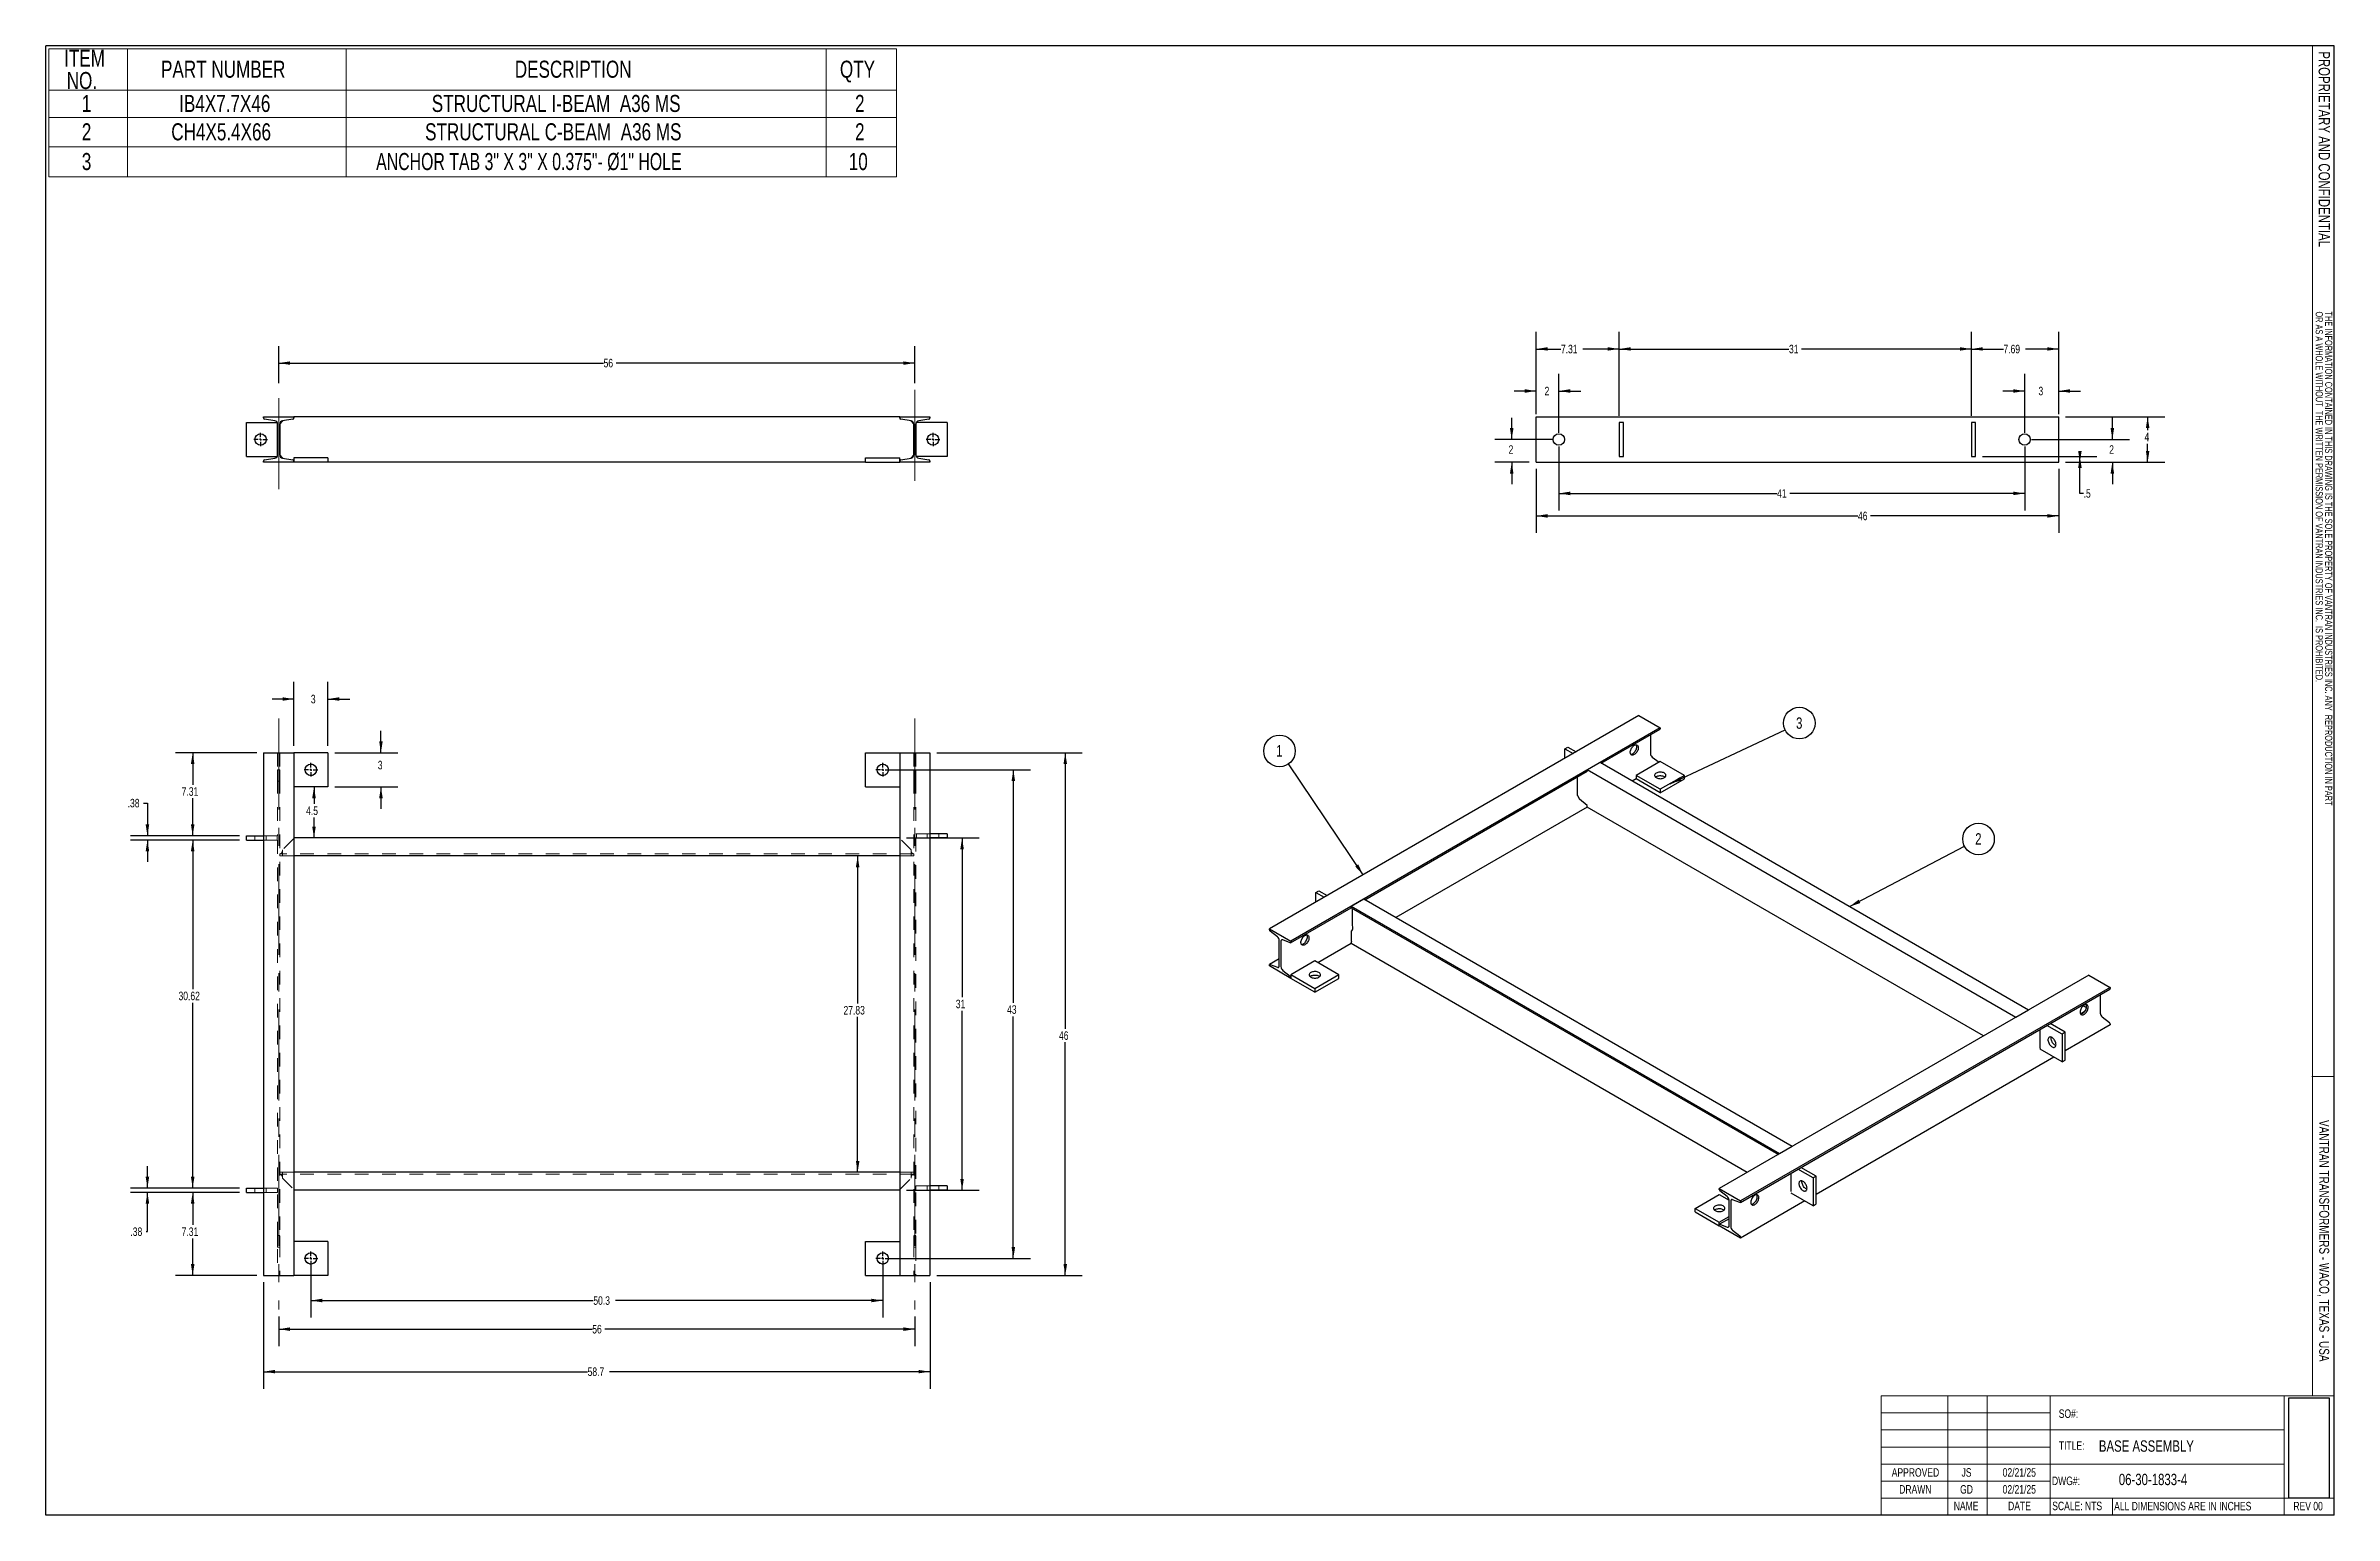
# Model space of a CAD drawing. Header units: inches. Extents: x 0.1 to 16.9, y 0.1 to 10.9.
import ezdxf

# ---------------------------------------------------------------- set-up
doc = ezdxf.new("R2010")
doc.units = ezdxf.units.IN
doc.header["$MEASUREMENT"] = 0
doc.linetypes.add('CENTERX2', pattern=[0.8, 0.5, -0.1, 0.1, -0.1])
doc.linetypes.add('HIDDEN', pattern=[0.075, 0.05, -0.025])
doc.layers.add('FORMAT', color=7, linetype='Continuous')
doc.styles.add('SLDTEXTSTYLE0', font='TXT', dxfattribs={"width": 0.75})
doc.styles.add('SLDTEXTSTYLE1', font='TXT', dxfattribs={"width": 0.695946})
doc.dimstyles.new('SLDDIMSTYLE0', dxfattribs={"dimtxt": 0.0625, "dimasz": 0.083333, "dimexe": 0, "dimexo": 0.0625, "dimgap": 0.015625, "dimtad": 0, "dimtih": 1, "dimtoh": 1, "dimlfac": 12, "dimrnd": 1e-09, "dimzin": 12, "dimdsep": 46, "dimtxsty": 'SLDTEXTSTYLE0', "dimsah": 1, "dimcen": 0.09, "dimadec": 0, "dimazin": 3, "dimtfac": 1, "dimtofl": 0, "dimtmove": 0, "dimatfit": 3, "dimfxl": 0, "dimfrac": 2, "dimtolj": 1, "dimtzin": 12, "dimarcsym": 0})
doc.dimstyles.new('SLDDIMSTYLE1', dxfattribs={"dimtxt": 0.0625, "dimasz": 0.083333, "dimexe": 0, "dimexo": 0.0625, "dimgap": 0.015625, "dimtad": 0, "dimtih": 1, "dimtoh": 1, "dimdec": 1, "dimlfac": 12, "dimrnd": 1e-09, "dimzin": 12, "dimdsep": 46, "dimtxsty": 'SLDTEXTSTYLE0', "dimsah": 1, "dimcen": 0.09, "dimadec": 0, "dimazin": 3, "dimtfac": 1, "dimtdec": 3, "dimtofl": 0, "dimtmove": 0, "dimatfit": 3, "dimfxl": 0, "dimfrac": 2, "dimtolj": 1, "dimtzin": 12, "dimarcsym": 0})
doc.dimstyles.new('SLDDIMSTYLE2', dxfattribs={"dimtxt": 0.0625, "dimasz": 0.083333, "dimexe": 0, "dimexo": 0.0625, "dimgap": 0.015625, "dimtad": 0, "dimtih": 1, "dimtoh": 1, "dimlfac": 12, "dimrnd": 1e-09, "dimzin": 12, "dimdsep": 46, "dimtxsty": 'SLDTEXTSTYLE0', "dimsah": 1, "dimcen": 0.09, "dimadec": 0, "dimazin": 3, "dimtfac": 1, "dimtmove": 0, "dimatfit": 0, "dimfxl": 0, "dimfrac": 2, "dimtolj": 1, "dimtzin": 12, "dimarcsym": 0})
doc.dimstyles.new('SLDDIMSTYLE3', dxfattribs={"dimtxt": 0.18, "dimasz": 0.083333, "dimexe": 0, "dimexo": 0.0625, "dimgap": 0, "dimtad": 0, "dimtih": 1, "dimtoh": 1, "dimdec": 0, "dimrnd": 1e-09, "dimzin": 0, "dimdsep": 46, "dimtxsty": 'Standard', "dimsah": 1, "dimcen": 0.09, "dimadec": 0, "dimazin": 0, "dimtfac": 0.083333, "dimtdec": 0, "dimtofl": 0, "dimtmove": 0, "dimatfit": 3, "dimfxl": 0, "dimfrac": 2, "dimtolj": 1, "dimtzin": 0, "dimarcsym": 0})
picture_1 = doc.add_image_def('image1.bmp', size_in_pixel=(535, 215))

msp = doc.modelspace()

# ---------------------------------------------------------------- texts
at = {"color": 7, "linetype": 'Continuous', "lineweight": 0, "rotation": 270, "style": 'SLDTEXTSTYLE0'}
for s, insert, char_height, attachment_point in [('PROPRIETARY AND CONFIDENTIAL', (16.86243, 10.85309), 0.0833333, 1), ('OR AS A WHOLE WITHOUT  THE WRITTEN PERMISSION OF VANTRAN INDUSTRIES INC.  IS PROHIBITED.', (16.80984, 8.94538), 0.0520833, 1), ('THE INFORMATION CONTAINED IN THIS DRAWING IS THE SOLE PROPERTY OF VANTRAN INDUSTRIES INC. ANY  REPRODUCTION IN PART', (16.87928, 8.94538), 0.05208333, 1), ('VANTRAN TRANSFORMERS - WACO, TEXAS - USA', (16.85648, 2.13005), 0.0729167, 2)]:
    msp.add_mtext(s, dxfattribs=dict(at, insert=insert, char_height=char_height, attachment_point=attachment_point))
at = {"color": 7, "linetype": 'Continuous', "lineweight": 0, "style": 'SLDTEXTSTYLE0'}
for s, insert, char_height, attachment_point in [('SO#:', (14.87279, 0.89371), 0.0625, 1), ('TITLE:', (14.87373, 0.65952), 0.0625, 1), ('BASE ASSEMBLY', (15.51574, 0.66645), 0.0833333, 2), ('APPROVED', (13.82175, 0.4624), 0.0625, 2), ('DRAWN', (13.82097, 0.33836), 0.0625, 2), ('GD', (14.19631, 0.33836), 0.0625, 2), ('JS', (14.19626, 0.4624), 0.0625, 2), ('02/21/25', (14.58343, 0.4624), 0.0625, 2), ('02/21/25', (14.58343, 0.33836), 0.0625, 2), ('DWG#:', (14.82321, 0.4008), 0.0625, 1), ('06-30-1833-4', (15.56433, 0.42152), 0.0833333, 2), ('NAME', (14.19323, 0.21688), 0.0625, 2), ('DATE', (14.58487, 0.21688), 0.0625, 2), ('SCALE: NTS', (14.82516, 0.21688), 0.0625, 1), ('ALL DIMENSIONS ARE IN INCHES', (15.27902, 0.21531), 0.0625, 1), ('REV 00', (16.70205, 0.21531), 0.0625, 2)]:
    msp.add_mtext(s, dxfattribs=dict(at, insert=insert, char_height=char_height, attachment_point=attachment_point))

# ---------------------------------------------------------------- blocks, each defined once
blk = doc.blocks.new('SW_TABLEANNOTATION_1')
at = {"color": 0, "linetype": 'Continuous', "lineweight": 18}
for p, q in [((0, 0), (0, -0.301)), ((0, 0), (0.578, 0)), ((0.578, 0), (0.578, -0.301)), ((0.578, 0), (2.181, 0)), ((2.181, 0), (2.181, -0.301)), ((2.181, 0), (5.704, 0)), ((5.704, 0), (5.704, -0.301)), ((5.704, 0), (6.219, 0)), ((6.219, 0), (6.219, -0.301)), ((0, -0.301), (0, -0.502)), ((0, -0.301), (0.578, -0.301)), ((0.578, -0.301), (0.578, -0.502)), ((0.578, -0.301), (2.181, -0.301)), ((2.181, -0.301), (2.181, -0.502)), ((2.181, -0.301), (5.704, -0.301)), ((5.704, -0.301), (5.704, -0.502)), ((5.704, -0.301), (6.219, -0.301)), ((6.219, -0.301), (6.219, -0.502)), ((0, -0.502), (0, -0.718)), ((0, -0.502), (0.578, -0.502)), ((0.578, -0.502), (0.578, -0.718)), ((0.578, -0.502), (2.181, -0.502)), ((2.181, -0.502), (2.181, -0.718)), ((2.181, -0.502), (5.704, -0.502)), ((5.704, -0.502), (5.704, -0.718)), ((5.704, -0.502), (6.219, -0.502)), ((6.219, -0.502), (6.219, -0.718)), ((0, -0.718), (0, -0.938)), ((0, -0.718), (0.578, -0.718)), ((0.578, -0.718), (0.578, -0.938)), ((0.578, -0.718), (2.181, -0.718)), ((2.181, -0.718), (2.181, -0.938)), ((2.181, -0.718), (5.704, -0.718)), ((5.704, -0.718), (5.704, -0.938)), ((5.704, -0.718), (6.219, -0.718)), ((6.219, -0.718), (6.219, -0.938)), ((0, -0.938), (0.578, -0.938)), ((0.578, -0.938), (2.181, -0.938)), ((2.181, -0.938), (5.704, -0.938)), ((5.704, -0.938), (6.219, -0.938))]:
    blk.add_line(p, q, dxfattribs=at)
at = {"color": 0, "linetype": 'Continuous', "lineweight": 0, "char_height": 0.125, "attachment_point": 1}
for s, insert, style in [('ITEM', (0.113, -0.005), 'SLDTEXTSTYLE0'), ('NO.', (0.132, -0.169), 'SLDTEXTSTYLE0'), ('PART NUMBER', (0.824, -0.086), 'SLDTEXTSTYLE0'), ('DESCRIPTION', (3.419, -0.086), 'SLDTEXTSTYLE0'), ('QTY', (5.804, -0.086), 'SLDTEXTSTYLE0'), ('IB4X7.7X46', (0.957, -0.337), 'SLDTEXTSTYLE0'), ('STRUCTURAL I-BEAM  A36 MS', (2.81, -0.337), 'SLDTEXTSTYLE0'), ('2', (5.915, -0.337), 'SLDTEXTSTYLE0'), ('1', (0.243, -0.337), 'SLDTEXTSTYLE0'), ('2', (0.243, -0.545), 'SLDTEXTSTYLE0'), ('CH4X5.4X66', (0.899, -0.545), 'SLDTEXTSTYLE0'), ('STRUCTURAL C-BEAM  A36 MS', (2.761, -0.545), 'SLDTEXTSTYLE0'), ('2', (5.915, -0.545), 'SLDTEXTSTYLE0'), ('3', (0.243, -0.763), 'SLDTEXTSTYLE0'), ('ANCHOR TAB 3" X 3" X 0.375"- Ø1" HOLE', (2.402, -0.763), 'SLDTEXTSTYLE1'), ('10', (5.869, -0.763), 'SLDTEXTSTYLE0')]:
    blk.add_mtext(s, dxfattribs=dict(at, insert=insert, style=style))
blk = doc.blocks.new('_D')
at = {"layer": 'FORMAT', "color": 7}
for p, q in [((1.815, 8.419), (1.815, 8.692)), ((1.815, 8.567), (4.198, 8.567)), ((6.482, 8.567), (4.29, 8.567)), ((6.482, 8.419), (6.482, 8.692))]:
    blk.add_line(p, q, dxfattribs=at)
for points in [[(1.815, 8.567), (1.898, 8.554), (1.898, 8.579)], [(6.482, 8.567), (6.398, 8.579), (6.398, 8.554)]]:
    blk.add_solid(points, dxfattribs=at)
at = {"layer": 'FORMAT', "color": 7, "insert": (4.198, 8.598), "char_height": 0.0625, "attachment_point": 1, "style": 'SLDTEXTSTYLE0'}
blk.add_mtext('56', dxfattribs=at)
blk = doc.blocks.new('SW_CENTERMARKSYMBOL_88')
at = {"layer": 'FORMAT', "color": 0}
for p, q in [((-0.017, 0), (-0.05, 0)), ((0, 0), (-0.008, 0)), ((0, 0.017), (0, 0.05)), ((0, 0), (0, 0.008)), ((0, 0), (0, -0.008)), ((0, 0), (0.008, 0)), ((0.017, 0), (0.05, 0)), ((0, -0.017), (0, -0.05))]:
    blk.add_line(p, q, dxfattribs=at)
blk = doc.blocks.new('SW_CENTERMARKSYMBOL_89')
at = {"layer": 'FORMAT', "color": 0}
for p, q in [((-0.017, 0), (-0.05, 0)), ((0, 0), (-0.008, 0)), ((0, 0.017), (0, 0.05)), ((0, 0), (0, 0.008)), ((0, 0), (0, -0.008)), ((0, 0), (0.008, 0)), ((0.017, 0), (0.05, 0)), ((0, -0.017), (0, -0.05))]:
    blk.add_line(p, q, dxfattribs=at)
blk = doc.blocks.new('_D_1')
at = {"layer": 'FORMAT', "color": 7}
for p, q in [((6.062, 4.952), (6.062, 3.871)), ((6.062, 2.633), (6.062, 3.772))]:
    blk.add_line(p, q, dxfattribs=at)
for points in [[(6.062, 4.952), (6.049, 4.869), (6.075, 4.869)], [(6.062, 2.633), (6.075, 2.716), (6.049, 2.716)]]:
    blk.add_solid(points, dxfattribs=at)
at = {"layer": 'FORMAT', "color": 7, "insert": (5.958, 3.852), "char_height": 0.0625, "attachment_point": 1, "style": 'SLDTEXTSTYLE0'}
blk.add_mtext('27.83', dxfattribs=at)
blk = doc.blocks.new('_D_2')
at = {"layer": 'FORMAT', "color": 7}
for p, q in [((6.643, 5.709), (7.71, 5.709)), ((7.585, 5.709), (7.585, 3.685)), ((7.585, 1.876), (7.585, 3.586)), ((6.643, 1.876), (7.71, 1.876))]:
    blk.add_line(p, q, dxfattribs=at)
for points in [[(7.585, 5.709), (7.572, 5.626), (7.598, 5.626)], [(7.585, 1.876), (7.598, 1.959), (7.572, 1.959)]]:
    blk.add_solid(points, dxfattribs=at)
at = {"layer": 'FORMAT', "color": 7, "insert": (7.539, 3.666), "char_height": 0.0625, "attachment_point": 1, "style": 'SLDTEXTSTYLE0'}
blk.add_mtext('46', dxfattribs=at)
blk = doc.blocks.new('_D_3')
at = {"layer": 'FORMAT', "color": 7}
for p, q in [((1.815, 1.576), (1.815, 1.357)), ((6.482, 1.576), (6.482, 1.357)), ((1.815, 1.482), (4.115, 1.482)), ((6.482, 1.482), (4.207, 1.482))]:
    blk.add_line(p, q, dxfattribs=at)
for points in [[(1.815, 1.482), (1.898, 1.469), (1.898, 1.495)], [(6.482, 1.482), (6.398, 1.495), (6.398, 1.469)]]:
    blk.add_solid(points, dxfattribs=at)
at = {"layer": 'FORMAT', "color": 7, "insert": (4.115, 1.513), "char_height": 0.0625, "attachment_point": 1, "style": 'SLDTEXTSTYLE0'}
blk.add_mtext('56', dxfattribs=at)
blk = doc.blocks.new('_D_4')
at = {"layer": 'FORMAT', "color": 7}
for p, q in [((1.528, 2.485), (1.059, 2.485)), ((1.184, 2.485), (1.184, 2.247)), ((1.184, 1.876), (1.184, 2.148)), ((1.654, 1.876), (1.059, 1.876))]:
    blk.add_line(p, q, dxfattribs=at)
for points in [[(1.184, 2.485), (1.171, 2.402), (1.197, 2.402)], [(1.184, 1.876), (1.197, 1.959), (1.171, 1.959)]]:
    blk.add_solid(points, dxfattribs=at)
at = {"layer": 'FORMAT', "color": 7, "insert": (1.103, 2.228), "char_height": 0.0625, "attachment_point": 1, "style": 'SLDTEXTSTYLE0'}
blk.add_mtext('7.31', dxfattribs=at)
blk = doc.blocks.new('_D_5')
at = {"layer": 'FORMAT', "color": 7}
for p, q in [((2.051, 1.951), (2.051, 1.567)), ((6.246, 1.951), (6.246, 1.567)), ((2.051, 1.692), (4.123, 1.692)), ((6.246, 1.692), (4.285, 1.692))]:
    blk.add_line(p, q, dxfattribs=at)
for points in [[(2.051, 1.692), (2.134, 1.679), (2.134, 1.705)], [(6.246, 1.692), (6.162, 1.705), (6.162, 1.679)]]:
    blk.add_solid(points, dxfattribs=at)
at = {"layer": 'FORMAT', "color": 7, "insert": (4.123, 1.723), "char_height": 0.0625, "attachment_point": 1, "style": 'SLDTEXTSTYLE0'}
blk.add_mtext('50.3', dxfattribs=at)
blk = doc.blocks.new('_D_6')
at = {"layer": 'FORMAT', "color": 7}
for p, q in [((6.296, 5.584), (7.329, 5.584)), ((7.204, 5.584), (7.204, 3.875)), ((7.204, 2.001), (7.204, 3.776)), ((6.296, 2.001), (7.329, 2.001))]:
    blk.add_line(p, q, dxfattribs=at)
for points in [[(7.204, 5.584), (7.191, 5.501), (7.217, 5.501)], [(7.204, 2.001), (7.217, 2.084), (7.191, 2.084)]]:
    blk.add_solid(points, dxfattribs=at)
at = {"layer": 'FORMAT', "color": 7, "insert": (7.158, 3.857), "char_height": 0.0625, "attachment_point": 1, "style": 'SLDTEXTSTYLE0'}
blk.add_mtext('43', dxfattribs=at)
blk = doc.blocks.new('_D_7')
at = {"layer": 'FORMAT', "color": 7}
for p, q in [((6.421, 5.084), (6.953, 5.084)), ((6.828, 5.084), (6.828, 3.916)), ((6.828, 2.501), (6.828, 3.817)), ((6.421, 2.501), (6.953, 2.501))]:
    blk.add_line(p, q, dxfattribs=at)
for points in [[(6.828, 5.084), (6.815, 5.001), (6.841, 5.001)], [(6.828, 2.501), (6.841, 2.584), (6.815, 2.584)]]:
    blk.add_solid(points, dxfattribs=at)
at = {"layer": 'FORMAT', "color": 7, "insert": (6.782, 3.898), "char_height": 0.0625, "attachment_point": 1, "style": 'SLDTEXTSTYLE0'}
blk.add_mtext('31', dxfattribs=at)
blk = doc.blocks.new('_D_8')
at = {"layer": 'FORMAT', "color": 7}
for p, q in [((0.852, 2.517), (0.852, 2.677)), ((1.528, 2.517), (0.727, 2.517)), ((1.528, 2.485), (0.727, 2.485)), ((0.852, 2.197), (0.852, 2.485)), ((0.842, 2.197), (0.852, 2.197))]:
    blk.add_line(p, q, dxfattribs=at)
for points in [[(0.852, 2.517), (0.865, 2.6), (0.839, 2.6)], [(0.852, 2.485), (0.839, 2.402), (0.865, 2.402)]]:
    blk.add_solid(points, dxfattribs=at)
at = {"layer": 'FORMAT', "color": 7, "insert": (0.727, 2.228), "char_height": 0.0625, "attachment_point": 1, "style": 'SLDTEXTSTYLE0'}
blk.add_mtext('.38', dxfattribs=at)
blk = doc.blocks.new('_D_9')
at = {"layer": 'FORMAT', "color": 7}
for p, q in [((1.528, 5.069), (1.059, 5.069)), ((1.184, 5.069), (1.184, 3.976)), ((1.184, 2.517), (1.184, 3.876)), ((1.528, 2.517), (1.059, 2.517))]:
    blk.add_line(p, q, dxfattribs=at)
for points in [[(1.184, 5.069), (1.171, 4.985), (1.197, 4.985)], [(1.184, 2.517), (1.197, 2.6), (1.171, 2.6)]]:
    blk.add_solid(points, dxfattribs=at)
at = {"layer": 'FORMAT', "color": 7, "insert": (1.08, 3.957), "char_height": 0.0625, "attachment_point": 1, "style": 'SLDTEXTSTYLE0'}
blk.add_mtext('30.62', dxfattribs=at)
blk = doc.blocks.new('_D_10')
at = {"layer": 'FORMAT', "color": 7}
for p, q in [((0.822, 5.34), (0.852, 5.34)), ((0.852, 5.34), (0.852, 5.1)), ((1.528, 5.1), (0.727, 5.1)), ((1.528, 5.069), (0.727, 5.069)), ((0.852, 5.069), (0.852, 4.908))]:
    blk.add_line(p, q, dxfattribs=at)
for points in [[(0.852, 5.1), (0.865, 5.183), (0.839, 5.183)], [(0.852, 5.069), (0.839, 4.985), (0.865, 4.985)]]:
    blk.add_solid(points, dxfattribs=at)
at = {"layer": 'FORMAT', "color": 7, "insert": (0.707, 5.371), "char_height": 0.0625, "attachment_point": 1, "style": 'SLDTEXTSTYLE0'}
blk.add_mtext('.38', dxfattribs=at)
blk = doc.blocks.new('_D_11')
at = {"layer": 'FORMAT', "color": 7}
for p, q in [((1.654, 5.709), (1.059, 5.709)), ((1.184, 5.709), (1.184, 5.475)), ((1.184, 5.1), (1.184, 5.375)), ((1.528, 5.1), (1.059, 5.1))]:
    blk.add_line(p, q, dxfattribs=at)
for points in [[(1.184, 5.709), (1.171, 5.626), (1.197, 5.626)], [(1.184, 5.1), (1.197, 5.183), (1.171, 5.183)]]:
    blk.add_solid(points, dxfattribs=at)
at = {"layer": 'FORMAT', "color": 7, "insert": (1.103, 5.456), "char_height": 0.0625, "attachment_point": 1, "style": 'SLDTEXTSTYLE0'}
blk.add_mtext('7.31', dxfattribs=at)
blk = doc.blocks.new('_D_12')
at = {"layer": 'FORMAT', "color": 7}
for p, q in [((1.704, 1.826), (1.704, 1.045)), ((6.593, 1.826), (6.593, 1.045)), ((1.704, 1.17), (4.081, 1.17)), ((6.593, 1.17), (4.242, 1.17))]:
    blk.add_line(p, q, dxfattribs=at)
for points in [[(1.704, 1.17), (1.787, 1.158), (1.787, 1.183)], [(6.593, 1.17), (6.509, 1.183), (6.509, 1.158)]]:
    blk.add_solid(points, dxfattribs=at)
at = {"layer": 'FORMAT', "color": 7, "insert": (4.081, 1.201), "char_height": 0.0625, "attachment_point": 1, "style": 'SLDTEXTSTYLE0'}
blk.add_mtext('58.7', dxfattribs=at)
blk = doc.blocks.new('_D_13')
at = {"layer": 'FORMAT'}
for p, q in [((2.226, 5.709), (2.69, 5.709)), ((2.565, 5.709), (2.565, 5.87)), ((2.226, 5.459), (2.69, 5.459)), ((2.565, 5.459), (2.565, 5.299))]:
    blk.add_line(p, q, dxfattribs=at)
for points in [[(2.565, 5.709), (2.578, 5.793), (2.552, 5.793)], [(2.565, 5.459), (2.552, 5.376), (2.578, 5.376)]]:
    blk.add_solid(points, dxfattribs=at)
at = {"layer": 'FORMAT', "insert": (2.542, 5.65), "char_height": 0.0625, "attachment_point": 1, "style": 'SLDTEXTSTYLE0'}
blk.add_mtext('3', dxfattribs=at)
blk = doc.blocks.new('_D_14')
at = {"layer": 'FORMAT'}
for p, q in [((1.926, 5.759), (1.926, 6.228)), ((2.176, 5.759), (2.176, 6.228)), ((1.926, 6.103), (1.766, 6.103)), ((2.176, 6.103), (2.336, 6.103))]:
    blk.add_line(p, q, dxfattribs=at)
for points in [[(1.926, 6.103), (1.843, 6.116), (1.843, 6.09)], [(2.176, 6.103), (2.259, 6.09), (2.259, 6.116)]]:
    blk.add_solid(points, dxfattribs=at)
at = {"layer": 'FORMAT', "insert": (2.051, 6.134), "char_height": 0.0625, "attachment_point": 1, "style": 'SLDTEXTSTYLE0'}
blk.add_mtext('3', dxfattribs=at)
blk = doc.blocks.new('_D_15')
at = {"layer": 'FORMAT'}
for p, q in [((2.074, 5.459), (2.074, 5.334)), ((2.074, 5.084), (2.074, 5.234))]:
    blk.add_line(p, q, dxfattribs=at)
for points in [[(2.074, 5.459), (2.061, 5.376), (2.087, 5.376)], [(2.074, 5.084), (2.087, 5.168), (2.061, 5.168)]]:
    blk.add_solid(points, dxfattribs=at)
at = {"layer": 'FORMAT', "insert": (2.016, 5.315), "char_height": 0.0625, "attachment_point": 1, "style": 'SLDTEXTSTYLE0'}
blk.add_mtext('4.5', dxfattribs=at)
blk = doc.blocks.new('SW_CENTERMARKSYMBOL_90')
at = {"layer": 'FORMAT', "color": 0}
for p, q in [((-0.017, 0), (-0.05, 0)), ((0, 0), (-0.008, 0)), ((0, 0.017), (0, 0.05)), ((0, 0), (0, 0.008)), ((0, 0), (0, -0.008)), ((0, 0), (0.008, 0)), ((0.017, 0), (0.05, 0)), ((0, -0.017), (0, -0.05))]:
    blk.add_line(p, q, dxfattribs=at)
blk = doc.blocks.new('SW_CENTERMARKSYMBOL_91')
at = {"layer": 'FORMAT', "color": 0}
for p, q in [((-0.017, 0), (-0.05, 0)), ((0, 0), (-0.008, 0)), ((0, 0.017), (0, 0.05)), ((0, 0), (0, 0.008)), ((0, 0), (0, -0.008)), ((0, 0), (0.008, 0)), ((0.017, 0), (0.05, 0)), ((0, -0.017), (0, -0.05))]:
    blk.add_line(p, q, dxfattribs=at)
blk = doc.blocks.new('SW_CENTERMARKSYMBOL_92')
at = {"layer": 'FORMAT', "color": 0}
for p, q in [((-0.017, 0), (-0.05, 0)), ((0, 0), (-0.008, 0)), ((0, 0.017), (0, 0.05)), ((0, 0), (0, 0.008)), ((0, 0), (0, -0.008)), ((0, 0), (0.008, 0)), ((0.017, 0), (0.05, 0)), ((0, -0.017), (0, -0.05))]:
    blk.add_line(p, q, dxfattribs=at)
blk = doc.blocks.new('SW_CENTERMARKSYMBOL_93')
at = {"layer": 'FORMAT', "color": 0}
for p, q in [((-0.017, 0), (-0.05, 0)), ((0, 0), (-0.008, 0)), ((0, 0.017), (0, 0.05)), ((0, 0), (0, 0.008)), ((0, 0), (0, -0.008)), ((0, 0), (0.008, 0)), ((0.017, 0), (0.05, 0)), ((0, -0.017), (0, -0.05))]:
    blk.add_line(p, q, dxfattribs=at)
blk = doc.blocks.new('_D_16')
at = {"layer": 'FORMAT', "color": 7}
for p, q in [((14.232, 8.181), (14.232, 8.795)), ((14.873, 8.193), (14.873, 8.795)), ((14.232, 8.67), (14.467, 8.67)), ((14.873, 8.67), (14.629, 8.67))]:
    blk.add_line(p, q, dxfattribs=at)
for points in [[(14.232, 8.67), (14.315, 8.658), (14.315, 8.683)], [(14.873, 8.67), (14.789, 8.683), (14.789, 8.658)]]:
    blk.add_solid(points, dxfattribs=at)
at = {"layer": 'FORMAT', "color": 7, "insert": (14.467, 8.701), "char_height": 0.0625, "attachment_point": 1, "style": 'SLDTEXTSTYLE0'}
blk.add_mtext('7.69', dxfattribs=at)
blk = doc.blocks.new('_D_17')
at = {"layer": 'FORMAT', "color": 7}
for p, q in [((11.039, 7.79), (11.039, 7.321)), ((14.873, 7.79), (14.873, 7.321)), ((11.039, 7.446), (13.4, 7.446)), ((14.873, 7.446), (13.493, 7.446))]:
    blk.add_line(p, q, dxfattribs=at)
for points in [[(11.039, 7.446), (11.123, 7.433), (11.123, 7.459)], [(14.873, 7.446), (14.789, 7.459), (14.789, 7.433)]]:
    blk.add_solid(points, dxfattribs=at)
at = {"layer": 'FORMAT', "color": 7, "insert": (13.4, 7.477), "char_height": 0.0625, "attachment_point": 1, "style": 'SLDTEXTSTYLE0'}
blk.add_mtext('46', dxfattribs=at)
blk = doc.blocks.new('_D_18')
at = {"layer": 'FORMAT', "color": 7}
for p, q in [((14.923, 8.173), (15.65, 8.173)), ((15.525, 8.173), (15.525, 8.075)), ((15.525, 7.84), (15.525, 7.975)), ((14.923, 7.84), (15.65, 7.84))]:
    blk.add_line(p, q, dxfattribs=at)
for points in [[(15.525, 8.173), (15.512, 8.09), (15.538, 8.09)], [(15.525, 7.84), (15.538, 7.923), (15.512, 7.923)]]:
    blk.add_solid(points, dxfattribs=at)
at = {"layer": 'FORMAT', "color": 7, "insert": (15.502, 8.056), "char_height": 0.0625, "attachment_point": 1, "style": 'SLDTEXTSTYLE0'}
blk.add_mtext('4', dxfattribs=at)
blk = doc.blocks.new('_D_19')
at = {"layer": 'FORMAT', "color": 7}
for p, q in [((14.313, 7.881), (15.153, 7.881)), ((14.923, 7.84), (15.153, 7.84)), ((15.028, 7.84), (15.028, 7.881)), ((15.028, 7.611), (15.028, 7.84)), ((15.055, 7.611), (15.028, 7.611))]:
    blk.add_line(p, q, dxfattribs=at)
for points in [[(15.028, 7.84), (15.041, 7.923), (15.015, 7.923)], [(15.028, 7.881), (15.015, 7.798), (15.041, 7.798)]]:
    blk.add_solid(points, dxfattribs=at)
at = {"layer": 'FORMAT', "color": 7, "insert": (15.055, 7.642), "char_height": 0.0625, "attachment_point": 1, "style": 'SLDTEXTSTYLE0'}
blk.add_mtext('.5', dxfattribs=at)
blk = doc.blocks.new('_D_20')
at = {"layer": 'FORMAT', "color": 7}
for p, q in [((10.86, 8.006), (10.86, 8.166)), ((11.156, 8.006), (10.735, 8.006)), ((10.989, 7.84), (10.735, 7.84)), ((10.86, 7.84), (10.86, 7.679))]:
    blk.add_line(p, q, dxfattribs=at)
for points in [[(10.86, 8.006), (10.873, 8.09), (10.847, 8.09)], [(10.86, 7.84), (10.847, 7.756), (10.873, 7.756)]]:
    blk.add_solid(points, dxfattribs=at)
at = {"layer": 'FORMAT', "color": 7, "insert": (10.837, 7.964), "char_height": 0.0625, "attachment_point": 1, "style": 'SLDTEXTSTYLE0'}
blk.add_mtext('2', dxfattribs=at)
blk = doc.blocks.new('_D_21')
at = {"layer": 'FORMAT', "color": 7}
for p, q in [((11.039, 8.193), (11.039, 8.487)), ((11.206, 8.056), (11.206, 8.487)), ((11.039, 8.362), (10.879, 8.362)), ((11.206, 8.362), (11.366, 8.362))]:
    blk.add_line(p, q, dxfattribs=at)
for points in [[(11.039, 8.362), (10.956, 8.375), (10.956, 8.349)], [(11.206, 8.362), (11.289, 8.349), (11.289, 8.375)]]:
    blk.add_solid(points, dxfattribs=at)
at = {"layer": 'FORMAT', "color": 7, "insert": (11.101, 8.393), "char_height": 0.0625, "attachment_point": 1, "style": 'SLDTEXTSTYLE0'}
blk.add_mtext('2', dxfattribs=at)
blk = doc.blocks.new('_D_22')
at = {"layer": 'FORMAT', "color": 7}
for p, q in [((15.266, 8.006), (15.266, 8.166)), ((14.673, 8.006), (15.391, 8.006)), ((14.923, 7.84), (15.391, 7.84)), ((15.266, 7.84), (15.266, 7.679))]:
    blk.add_line(p, q, dxfattribs=at)
for points in [[(15.266, 8.006), (15.279, 8.09), (15.253, 8.09)], [(15.266, 7.84), (15.253, 7.756), (15.279, 7.756)]]:
    blk.add_solid(points, dxfattribs=at)
at = {"layer": 'FORMAT', "color": 7, "insert": (15.243, 7.964), "char_height": 0.0625, "attachment_point": 1, "style": 'SLDTEXTSTYLE0'}
blk.add_mtext('2', dxfattribs=at)
blk = doc.blocks.new('_D_23')
at = {"layer": 'FORMAT', "color": 7}
for p, q in [((14.623, 8.056), (14.623, 8.487)), ((14.873, 8.193), (14.873, 8.487)), ((14.623, 8.362), (14.462, 8.362)), ((14.873, 8.362), (15.033, 8.362))]:
    blk.add_line(p, q, dxfattribs=at)
for points in [[(14.623, 8.362), (14.539, 8.375), (14.539, 8.349)], [(14.873, 8.362), (14.956, 8.349), (14.956, 8.375)]]:
    blk.add_solid(points, dxfattribs=at)
at = {"layer": 'FORMAT', "color": 7, "insert": (14.724, 8.393), "char_height": 0.0625, "attachment_point": 1, "style": 'SLDTEXTSTYLE0'}
blk.add_mtext('3', dxfattribs=at)
blk = doc.blocks.new('_D_24')
at = {"layer": 'FORMAT', "color": 7}
for p, q in [((11.206, 7.956), (11.206, 7.486)), ((14.623, 7.956), (14.623, 7.486)), ((11.206, 7.611), (12.807, 7.611)), ((14.623, 7.611), (12.899, 7.611))]:
    blk.add_line(p, q, dxfattribs=at)
for points in [[(11.206, 7.611), (11.289, 7.598), (11.289, 7.624)], [(14.623, 7.611), (14.539, 7.624), (14.539, 7.598)]]:
    blk.add_solid(points, dxfattribs=at)
at = {"layer": 'FORMAT', "color": 7, "insert": (12.807, 7.642), "char_height": 0.0625, "attachment_point": 1, "style": 'SLDTEXTSTYLE0'}
blk.add_mtext('41', dxfattribs=at)
blk = doc.blocks.new('_D_25')
at = {"layer": 'FORMAT', "color": 7}
for p, q in [((11.649, 8.181), (11.649, 8.795)), ((14.232, 8.181), (14.232, 8.795)), ((11.649, 8.67), (12.894, 8.67)), ((14.232, 8.67), (12.986, 8.67))]:
    blk.add_line(p, q, dxfattribs=at)
for points in [[(11.649, 8.67), (11.732, 8.658), (11.732, 8.683)], [(14.232, 8.67), (14.149, 8.683), (14.149, 8.658)]]:
    blk.add_solid(points, dxfattribs=at)
at = {"layer": 'FORMAT', "color": 7, "insert": (12.894, 8.701), "char_height": 0.0625, "attachment_point": 1, "style": 'SLDTEXTSTYLE0'}
blk.add_mtext('31', dxfattribs=at)
blk = doc.blocks.new('_D_26')
at = {"layer": 'FORMAT', "color": 7}
for p, q in [((11.039, 8.193), (11.039, 8.795)), ((11.649, 8.181), (11.649, 8.795)), ((11.039, 8.67), (11.221, 8.67)), ((11.649, 8.67), (11.382, 8.67))]:
    blk.add_line(p, q, dxfattribs=at)
for points in [[(11.039, 8.67), (11.123, 8.658), (11.123, 8.683)], [(11.649, 8.67), (11.565, 8.683), (11.565, 8.658)]]:
    blk.add_solid(points, dxfattribs=at)
at = {"layer": 'FORMAT', "color": 7, "insert": (11.221, 8.701), "char_height": 0.0625, "attachment_point": 1, "style": 'SLDTEXTSTYLE0'}
blk.add_mtext('7.31', dxfattribs=at)
blk = doc.blocks.new('SW_NOTE_0')
at = {"layer": 'FORMAT', "color": 0}
blk.add_circle((-0.065, 0.096), 0.116, dxfattribs=at)
at = {"layer": 'FORMAT', "color": 0, "insert": (-0.066, 0.138), "char_height": 0.0833, "attachment_point": 2, "style": 'SLDTEXTSTYLE0'}
blk.add_mtext('1', dxfattribs=at)
blk = doc.blocks.new('SW_NOTE_0_1')
at = {"layer": 'FORMAT', "color": 0}
blk.add_circle((0.103, 0.054), 0.116, dxfattribs=at)
at = {"layer": 'FORMAT', "color": 0, "insert": (0.102, 0.096), "char_height": 0.0833, "attachment_point": 2, "style": 'SLDTEXTSTYLE0'}
blk.add_mtext('2', dxfattribs=at)
blk = doc.blocks.new('SW_NOTE_0_2')
at = {"layer": 'FORMAT', "color": 0}
blk.add_circle((0.105, 0.049), 0.116, dxfattribs=at)
at = {"layer": 'FORMAT', "color": 0, "insert": (0.104, 0.091), "char_height": 0.0833, "attachment_point": 2, "style": 'SLDTEXTSTYLE0'}
blk.add_mtext('3', dxfattribs=at)

# ---------------------------------------------------------------- dimensions: what is measured, and where the dimension line sits
at = {"layer": 'FORMAT', "color": 7}
for base, p1, p2, dimstyle, picture, middle in [((11.03922, 8.67043), (11.64868, 8.13123), (11.03922, 8.14327), 'SLDDIMSTYLE0', '_D_26', (11.30133, 8.67043)), ((11.64868, 8.67043), (14.23193, 8.13123), (11.64868, 8.13123), 'SLDDIMSTYLE0', '_D_25', (12.93979, 8.67043)), ((14.87255, 8.67043), (14.23193, 8.13123), (14.87255, 8.14327), 'SLDDIMSTYLE0', '_D_16', (14.54807, 8.67043)), ((6.48172, 8.5666), (1.81505, 8.36943), (6.48172, 8.36943), 'SLDDIMSTYLE0', '_D', (4.24377, 8.5666)), ((11.20588, 8.36203), (11.03922, 8.14327), (11.20588, 8.00623), 'SLDDIMSTYLE2', '_D_21', (11.12378, 8.36203)), ((14.62255, 8.36203), (14.87255, 8.14327), (14.62255, 8.00623), 'SLDDIMSTYLE2', '_D_23', (14.74756, 8.36203)), ((11.20588, 7.61074), (14.62255, 8.00623), (11.20588, 8.00623), 'SLDDIMSTYLE0', '_D_24', (12.85315, 7.61074)), ((14.87255, 7.44586), (11.03922, 7.83956), (14.87255, 7.83956), 'SLDDIMSTYLE0', '_D_17', (13.44641, 7.44586)), ((6.59268, 1.17049), (1.70409, 1.87593), (6.59268, 1.87593), 'SLDDIMSTYLE1', '_D_12', (4.16139, 1.17049))]:
    dim = msp.add_linear_dim(base=base, p1=p1, p2=p2, dimstyle=dimstyle, dxfattribs=at)
    dim.commit()
    dim.dimension.update_dxf_attribs({"geometry": picture, "text_midpoint": middle, "dimtype": 160})
for base, p1, p2, angle, dimstyle, picture, middle in [((10.85978, 8.00623), (11.03922, 7.83956), (11.20588, 8.00623), 90, 'SLDDIMSTYLE2', '_D_20', (10.85978, 7.933)), ((15.26625, 8.00623), (14.87255, 7.83956), (14.62255, 8.00623), 90, 'SLDDIMSTYLE2', '_D_22', (15.26625, 7.933)), ((15.52489, 8.1729), (14.87255, 7.83956), (14.87255, 8.1729), 90, 'SLDDIMSTYLE0', '_D_18', (15.52489, 8.02503)), ((15.02817, 7.88123), (14.87255, 7.83956), (14.26318, 7.88123), 90, 'SLDDIMSTYLE0', '_D_19', (15.02817, 7.61074)), ((1.18414, 5.70926), (1.57784, 5.0998), (1.70409, 5.70926), 90, 'SLDDIMSTYLE0', '_D_11', (1.18414, 5.42497)), ((7.58507, 1.87593), (6.59268, 5.70926), (6.59268, 1.87593), 90, 'SLDDIMSTYLE0', '_D_2', (7.58507, 3.63518)), ((7.20389, 5.58426), (6.24576, 2.00093), (6.24576, 5.58426), 90, 'SLDDIMSTYLE0', '_D_6', (7.20389, 3.82579)), ((0.8517379853, 5.0998004863), (1.5778446814, 5.0685504863), (1.5778446814, 5.0998004863), 90, 'SLDDIMSTYLE2', '_D_10', (0.8517379853, 5.3398841463)), ((1.18414, 5.06855), (1.57784, 2.51655), (1.57784, 5.06855), 90, 'SLDDIMSTYLE0', '_D_9', (1.18414, 3.92593)), ((6.82789, 5.08426), (6.37076, 2.50093), (6.37076, 5.08426), 90, 'SLDDIMSTYLE0', '_D_7', (6.82789, 3.86663)), ((6.06187, 4.95226), (6.45348, 2.63293), (6.37076, 4.95226), 90, 'SLDDIMSTYLE0', '_D_1', (6.06187, 3.82115)), ((0.8517379853, 2.4853004863), (1.5778446814, 2.5165504863), (1.5778446814, 2.4853004863), 90, 'SLDDIMSTYLE2', '_D_8', (0.8517379853, 2.1974443509)), ((1.18414, 2.4853), (1.70409, 1.87593), (1.57784, 2.4853), 90, 'SLDDIMSTYLE0', '_D_4', (1.18414, 2.19744)), ((6.24576, 1.69174), (2.05101, 2.00093), (6.24576, 2.00093), 0, 'SLDDIMSTYLE1', '_D_5', (4.20423, 1.69174)), ((6.48172, 1.48222), (1.81505, 1.62593), (6.48172, 1.62593), 0, 'SLDDIMSTYLE0', '_D_3', (4.1613, 1.48222))]:
    dim = msp.add_linear_dim(base=base, p1=p1, p2=p2, angle=angle, dimstyle=dimstyle, dxfattribs=at)
    dim.commit()
    dim.dimension.update_dxf_attribs({"geometry": picture, "text_midpoint": middle, "dimtype": 160})
at = {"layer": 'FORMAT'}
dim = msp.add_linear_dim(base=(1.92601, 6.10296), p1=(2.17601, 5.70926), p2=(1.92601, 5.70926), dimstyle='SLDDIMSTYLE2', dxfattribs=at)
dim.commit()
dim.dimension.update_dxf_attribs({"geometry": '_D_14', "text_midpoint": (2.07368, 6.10296), "dimtype": 160})
for base, p1, dimstyle, picture, middle in [((2.5652, 5.45926), (2.17601, 5.70926), 'SLDDIMSTYLE2', '_D_13', (2.5652, 5.61949)), ((2.07368, 5.45926), (1.92601, 5.08426), 'SLDDIMSTYLE0', '_D_15', (2.07368, 5.28408))]:
    dim = msp.add_linear_dim(base=base, p1=p1, p2=(2.17601, 5.45926), angle=90, dimstyle=dimstyle, dxfattribs=at)
    dim.commit()
    dim.dimension.update_dxf_attribs({"geometry": picture, "text_midpoint": middle, "dimtype": 160})

# ---------------------------------------------------------------- linework, layer by layer
at = {"color": 7, "linetype": 'Continuous', "lineweight": 25}
for p, q in [((16.8937, 10.8937), (0.1063, 10.8937)), ((0.1063, 0.11748), (0.1063, 10.8937)), ((16.8937, 0.11748), (16.8937, 10.8937)), ((1.57784, 7.88123), (1.57784, 8.13123)), ((1.57784, 8.13123), (1.80393, 8.13123)), ((1.70409, 8.16482), (1.70409, 8.1729)), ((1.70409, 8.1729), (1.92601, 8.1729)), ((1.78682, 8.14327), (1.71175, 8.15578)), ((1.80701, 7.89303), (1.80701, 8.11943)), ((1.84201, 8.14176), (1.82309, 8.11943)), ((1.82309, 8.11943), (1.82309, 7.89303)), ((1.84329, 8.14327), (1.84201, 8.14176)), ((1.91835, 8.15578), (1.84329, 8.14327)), ((1.91835, 8.15578), (1.92373, 8.15668)), ((1.92373, 8.15668), (1.92601, 8.15706)), ((1.92601, 8.1729), (1.92601, 8.16482)), ((6.37076, 8.1729), (1.92601, 8.1729)), ((1.92601, 8.15706), (1.92601, 8.16482)), ((6.37076, 8.1729), (6.59268, 8.1729)), ((6.37076, 8.16482), (6.37076, 8.1729)), ((6.37076, 8.16482), (6.37076, 8.15706)), ((6.37076, 8.15706), (6.37304, 8.15668)), ((6.37304, 8.15668), (6.37842, 8.15578)), ((6.45348, 8.14327), (6.37842, 8.15578)), ((6.45476, 8.14176), (6.45348, 8.14327)), ((6.47368, 8.11943), (6.45476, 8.14176)), ((6.47368, 7.89303), (6.47368, 8.11943)), ((6.48976, 8.11943), (6.48976, 7.89303)), ((6.71893, 8.13123), (6.49284, 8.13123)), ((6.58502, 8.15578), (6.50995, 8.14327)), ((6.59268, 8.1729), (6.59268, 8.16482)), ((6.71893, 8.13123), (6.71893, 7.88123)), ((11.03922, 8.1729), (14.87255, 8.1729)), ((11.03922, 8.16482), (11.03922, 8.1729)), ((11.03922, 8.15578), (11.03922, 8.16482)), ((11.03922, 8.14327), (11.03922, 8.15578)), ((11.03922, 8.11943), (11.03922, 8.14327)), ((11.03922, 7.89303), (11.03922, 8.11943)), ((11.67993, 8.13123), (11.64868, 8.13123)), ((11.64868, 8.13123), (11.64868, 7.88123)), ((11.67993, 7.88123), (11.67993, 8.13123)), ((14.23193, 8.13123), (14.23193, 7.88123)), ((14.26318, 8.13123), (14.23193, 8.13123)), ((14.26318, 7.88123), (14.26318, 8.13123)), ((14.87255, 8.16482), (14.87255, 8.1729)), ((14.87255, 8.15578), (14.87255, 8.16482)), ((14.87255, 8.14327), (14.87255, 8.15578)), ((14.87255, 8.11943), (14.87255, 8.14327)), ((14.87255, 7.89303), (14.87255, 8.11943)), ((1.82309, 7.89303), (1.84201, 7.8707)), ((6.45476, 7.8707), (6.47368, 7.89303)), ((11.03922, 7.86919), (11.03922, 7.89303)), ((14.87255, 7.86919), (14.87255, 7.89303)), ((1.57784, 7.88123), (1.80393, 7.88123)), ((1.70409, 7.83956), (1.70409, 7.84764)), ((1.92601, 7.83956), (1.70409, 7.83956)), ((1.71175, 7.85668), (1.78682, 7.86919)), ((1.84201, 7.8707), (1.84329, 7.86919)), ((1.84329, 7.86919), (1.91835, 7.85668)), ((1.92373, 7.85578), (1.91835, 7.85668)), ((1.92601, 7.8554), (1.92373, 7.85578)), ((2.17601, 7.87081), (1.92601, 7.87081)), ((1.92601, 7.87081), (1.92601, 7.83956)), ((1.92601, 7.84764), (1.92601, 7.83956)), ((2.17601, 7.83956), (1.92601, 7.83956)), ((2.17601, 7.87081), (2.17601, 7.83956)), ((6.12076, 7.83956), (2.17601, 7.83956)), ((6.12076, 7.87081), (6.37076, 7.87081)), ((6.12076, 7.83956), (6.12076, 7.87081)), ((6.12076, 7.83956), (6.37076, 7.83956)), ((6.37076, 7.83956), (6.37076, 7.87081)), ((6.37304, 7.85578), (6.37076, 7.8554)), ((6.37076, 7.83956), (6.37076, 7.84764)), ((6.59268, 7.83956), (6.37076, 7.83956)), ((6.37842, 7.85668), (6.37304, 7.85578)), ((6.37842, 7.85668), (6.45348, 7.86919)), ((6.45348, 7.86919), (6.45476, 7.8707)), ((6.71893, 7.88123), (6.49284, 7.88123)), ((6.50995, 7.86919), (6.58502, 7.85668)), ((6.59268, 7.84764), (6.59268, 7.83956)), ((11.03922, 7.85668), (11.03922, 7.86919)), ((11.03922, 7.84764), (11.03922, 7.85668)), ((11.03922, 7.83956), (11.03922, 7.84764)), ((11.03922, 7.83956), (14.87255, 7.83956)), ((11.64868, 7.88123), (11.67993, 7.88123)), ((14.23193, 7.88123), (14.26318, 7.88123)), ((14.87255, 7.85668), (14.87255, 7.86919)), ((14.87255, 7.84764), (14.87255, 7.85668)), ((14.87255, 7.83956), (14.87255, 7.84764)), ((11.79295, 5.9823), (9.08237, 4.41752)), ((11.94987, 5.89171), (9.23929, 4.32693)), ((11.51632, 5.63174), (11.94797, 5.88092)), ((11.79295, 5.9823), (11.94987, 5.89171)), ((11.94987, 5.89171), (11.94987, 5.88512)), ((1.70409, 5.70926), (1.70409, 1.87593)), ((1.70409, 5.70926), (1.92601, 5.70926)), ((1.92601, 5.70926), (1.92601, 1.87593)), ((2.17601, 5.70926), (1.92601, 5.70926)), ((2.17601, 5.70926), (2.17601, 5.45926)), ((6.12076, 5.45926), (6.12076, 5.70926)), ((6.12076, 5.70926), (6.37076, 5.70926)), ((6.37076, 5.70926), (6.37076, 1.87593)), ((6.37076, 5.70926), (6.59268, 5.70926)), ((6.59268, 5.70926), (6.59268, 1.87593)), ((11.25063, 5.73827), (11.27272, 5.75103)), ((11.25063, 5.66922), (11.25063, 5.73827)), ((11.25063, 5.73827), (11.31043, 5.70375)), ((11.27272, 5.75103), (11.33253, 5.71651)), ((11.87709, 5.84001), (11.87709, 5.7052)), ((9.78297, 4.63109), (11.41459, 5.57301)), ((11.41122, 5.57106), (11.41459, 5.56977)), ((11.50792, 5.63659), (11.41459, 5.5827)), ((11.41459, 5.56977), (11.41459, 5.5827)), ((14.5575, 3.76834), (11.41459, 5.5827)), ((14.65084, 3.82222), (11.50792, 5.63659)), ((11.94987, 5.64505), (11.77309, 5.543)), ((11.94987, 5.44095), (11.77309, 5.543)), ((11.77309, 5.543), (11.77309, 5.51748)), ((11.89137, 5.67749), (11.94052, 5.63966)), ((12.12664, 5.543), (11.94987, 5.64505)), ((12.12664, 5.543), (11.94987, 5.44095)), ((12.12664, 5.51748), (12.12664, 5.543)), ((2.17601, 5.45926), (1.92601, 5.45926)), ((6.12076, 5.45926), (6.37076, 5.45926)), ((11.34181, 5.39619), (11.34181, 5.531)), ((11.34181, 5.39619), (11.35609, 5.36848)), ((11.77309, 5.51748), (11.74366, 5.5005)), ((11.94987, 5.41543), (11.77309, 5.51748)), ((11.94987, 5.41543), (12.12664, 5.51748)), ((11.94987, 5.44095), (11.94987, 5.41543)), ((11.41459, 5.31052), (10.01031, 4.49985)), ((11.41459, 5.32346), (11.35609, 5.36848)), ((11.41459, 5.31052), (11.41459, 5.32346)), ((14.32176, 3.63225), (11.41459, 5.31052)), ((1.57784, 5.06855), (1.57784, 5.0998)), ((1.57784, 5.0998), (1.70409, 5.0998)), ((1.57784, 5.06855), (1.70409, 5.06855)), ((1.92601, 5.08426), (1.92601, 4.95226)), ((6.37076, 5.08426), (1.92601, 5.08426)), ((6.37076, 5.08426), (6.37076, 4.95226)), ((6.71893, 5.11543), (6.59268, 5.11543)), ((6.71893, 5.08418), (6.59268, 5.08418)), ((6.71893, 5.11543), (6.71893, 5.08418)), ((6.37076, 4.95226), (1.92601, 4.95226)), ((9.23739, 4.31614), (9.68215, 4.57289)), ((9.42399, 4.68378), (9.44609, 4.69654)), ((9.42399, 4.68378), (9.4838, 4.64926)), ((9.42399, 4.61473), (9.42399, 4.68378)), ((9.44609, 4.69654), (9.50589, 4.66201)), ((9.77457, 4.63594), (9.68123, 4.58206)), ((12.82414, 2.76769), (9.68123, 4.58206)), ((9.68123, 4.5762), (9.68123, 4.58206)), ((9.68313, 4.572), (12.81638, 2.76321)), ((9.69095, 4.44373), (9.69095, 4.56748)), ((12.91748, 2.82158), (9.77457, 4.63594)), ((9.08237, 4.41092), (9.08237, 4.41752)), ((9.08237, 4.41752), (9.23929, 4.32693)), ((9.14086, 4.35956), (9.08779, 4.40041)), ((9.69054, 4.40926), (9.68504, 4.4038)), ((9.68504, 4.32718), (9.68504, 4.4038)), ((9.15514, 4.19704), (9.08427, 4.15613)), ((9.15514, 4.14698), (9.15514, 4.33185)), ((9.16652, 4.32528), (9.16652, 4.14042)), ((9.23387, 4.31608), (9.1808, 4.33651)), ((9.23929, 4.32693), (9.23929, 4.32034)), ((9.68123, 4.30988), (9.43817, 4.16956)), ((9.68123, 4.30988), (9.68123, 4.31574)), ((12.5884, 2.6316), (9.68123, 4.30988)), ((9.08237, 4.14534), (9.08237, 4.15193)), ((9.23929, 4.05475), (9.08237, 4.14534)), ((9.08779, 4.15619), (9.14086, 4.13576)), ((9.1808, 4.11271), (9.23387, 4.07185)), ((9.41607, 4.18232), (9.23929, 4.08027)), ((9.41607, 3.97822), (9.23929, 4.08027)), ((9.23929, 4.08027), (9.23929, 4.05475)), ((9.23929, 4.06134), (9.23929, 4.05475)), ((9.41607, 3.9527), (9.23929, 4.05475)), ((9.59284, 4.08027), (9.41607, 4.18232)), ((9.59284, 4.08027), (9.41607, 3.97822)), ((9.41607, 3.9527), (9.59284, 4.05475)), ((9.59284, 4.05475), (9.59284, 4.08027)), ((15.09278, 4.07735), (12.3822, 2.51257)), ((15.09278, 4.07735), (15.2497, 3.98676)), ((9.41607, 3.97822), (9.41607, 3.9527)), ((12.53722, 2.41119), (15.2478, 3.97597)), ((15.2497, 3.98676), (12.53912, 2.42198)), ((15.17692, 3.93506), (15.17692, 3.80025)), ((15.2497, 3.98676), (15.2497, 3.98017)), ((14.65084, 3.82222), (14.5575, 3.76834)), ((14.89697, 3.64604), (14.78663, 3.70974)), ((14.91907, 3.6588), (14.80872, 3.7225)), ((15.2497, 3.71458), (14.91907, 3.52371)), ((15.032, 3.7956), (15.06612, 3.8153)), ((15.05244, 3.85397), (15.07641, 3.84013)), ((15.1912, 3.77254), (15.24428, 3.73168)), ((15.2497, 3.72117), (15.2497, 3.71458)), ((14.73492, 3.67989), (14.73492, 3.54509)), ((14.89697, 3.44191), (14.7371, 3.5342)), ((14.91907, 3.6588), (14.89697, 3.64604)), ((14.89697, 3.64604), (14.89697, 3.44191)), ((14.91907, 3.45466), (14.91907, 3.6588)), ((14.83716, 3.47643), (13.09243, 2.46922)), ((14.89697, 3.44191), (14.91907, 3.45466)), ((12.91748, 2.82158), (12.82414, 2.76769)), ((1.92601, 2.63293), (1.92601, 2.50093)), ((6.37076, 2.63293), (1.92601, 2.63293)), ((6.37076, 2.63293), (6.37076, 2.50093)), ((6.71893, 2.53218), (6.59268, 2.53218)), ((6.71893, 2.53218), (6.71893, 2.50093)), ((12.90829, 2.6254), (12.90829, 2.49059)), ((13.07034, 2.59155), (12.95999, 2.65525)), ((13.09243, 2.6043), (12.98209, 2.668)), ((13.09243, 2.6043), (13.07034, 2.59155)), ((13.07034, 2.59155), (13.07034, 2.38741)), ((13.09243, 2.40017), (13.09243, 2.6043)), ((1.57784, 2.4853), (1.57784, 2.51655)), ((1.57784, 2.51655), (1.70409, 2.51655)), ((1.57784, 2.4853), (1.70409, 2.4853)), ((6.37076, 2.50093), (1.92601, 2.50093)), ((6.71893, 2.50093), (6.59268, 2.50093)), ((12.20543, 2.36795), (12.3822, 2.47)), ((12.20543, 2.36795), (12.3822, 2.2659)), ((12.20543, 2.34244), (12.20543, 2.36795)), ((12.3822, 2.51257), (12.53912, 2.42198)), ((12.3822, 2.50597), (12.3822, 2.51257)), ((12.3822, 2.47), (12.45495, 2.42801)), ((12.4407, 2.4546), (12.38762, 2.49546)), ((12.45498, 2.24203), (12.45498, 2.4269)), ((12.46635, 2.42033), (12.46635, 2.23547)), ((12.53371, 2.41113), (12.48063, 2.43155)), ((12.53912, 2.42198), (12.53912, 2.41538)), ((13.01053, 2.42194), (12.53912, 2.1498)), ((13.07034, 2.38741), (12.91047, 2.4797)), ((13.07034, 2.38741), (13.09243, 2.40017)), ((12.20543, 2.34244), (12.3822, 2.24039)), ((12.3822, 2.2659), (12.45498, 2.30791)), ((12.3822, 2.24039), (12.3822, 2.2659)), ((12.3822, 2.24039), (12.3822, 2.24698)), ((12.53912, 2.1498), (12.3822, 2.24039)), ((12.45498, 2.29209), (12.3841, 2.25118)), ((12.38762, 2.25124), (12.4407, 2.23081)), ((12.48063, 2.20776), (12.53371, 2.1669)), ((2.17601, 2.12593), (1.92601, 2.12593)), ((2.17601, 2.12593), (2.17601, 1.87593)), ((6.12076, 1.87593), (6.12076, 2.12593)), ((6.12076, 2.12593), (6.37076, 2.12593)), ((12.53912, 2.15639), (12.53912, 2.1498)), ((1.70409, 1.87593), (1.92601, 1.87593)), ((2.17601, 1.87593), (1.92601, 1.87593)), ((6.12076, 1.87593), (6.37076, 1.87593)), ((6.37076, 1.87593), (6.59268, 1.87593)), ((16.8937, 0.11748), (0.1063, 0.11748))]:
    msp.add_line(p, q, dxfattribs=at)
at = {"color": 7, "linetype": 'Continuous', "lineweight": 18}
for p, q in [((16.73404, 0.99248), (16.73404, 10.8937)), ((16.8937, 3.33453), (16.72925, 3.33453)), ((13.56937, 0.99248), (13.56937, 0.11748)), ((13.56937, 0.99248), (14.80886, 0.99248)), ((13.56937, 0.86748), (14.80886, 0.86748)), ((14.05881, 0.99248), (14.05881, 0.11748)), ((14.34669, 0.99248), (14.34669, 0.11748)), ((14.80886, 0.99248), (14.80886, 0.11748)), ((14.80886, 0.99248), (16.52551, 0.99248)), ((16.52551, 0.99248), (16.52551, 0.74248)), ((16.52551, 0.99248), (16.8937, 0.99248)), ((13.56937, 0.74248), (14.80886, 0.74248)), ((14.80886, 0.74248), (16.52551, 0.74248)), ((16.52551, 0.49248), (16.52551, 0.74248)), ((13.56937, 0.61748), (14.80886, 0.61748)), ((13.56937, 0.49248), (14.80886, 0.49248)), ((14.80886, 0.36748), (13.56937, 0.36748)), ((14.80886, 0.49248), (16.52551, 0.49248)), ((16.52551, 0.49248), (16.52551, 0.24248)), ((14.80886, 0.24248), (13.56937, 0.24248)), ((14.80886, 0.24248), (16.52551, 0.24248)), ((15.26676, 0.24248), (15.26676, 0.11748)), ((16.52551, 0.24248), (16.8937, 0.24248)), ((16.52551, 0.24248), (16.52551, 0.11748))]:
    msp.add_line(p, q, dxfattribs=at)
at = {"color": 7, "linetype": 'HIDDEN', "lineweight": 18}
for p, q in [((1.71175, 5.70926), (1.70409, 5.70926)), ((1.70409, 5.70926), (1.70409, 1.87593)), ((1.70409, 5.70926), (1.71175, 5.70926)), ((1.92601, 5.70926), (1.70409, 5.70926)), ((1.78682, 5.70926), (1.71175, 5.70926)), ((1.80701, 5.70926), (1.78682, 5.70926)), ((1.78682, 5.70926), (1.80701, 5.70926)), ((1.80701, 5.70926), (1.80701, 5.0998)), ((1.82309, 5.70926), (1.82309, 1.87593)), ((1.84329, 5.70926), (1.82309, 5.70926)), ((1.82309, 5.70926), (1.84329, 5.70926)), ((1.91835, 5.70926), (1.84329, 5.70926)), ((1.92601, 5.70926), (1.91835, 5.70926)), ((1.91835, 5.70926), (1.92601, 5.70926)), ((1.92601, 5.70926), (1.92601, 1.87593)), ((1.92601, 5.70926), (1.92601, 5.45926)), ((2.17601, 5.70926), (1.92601, 5.70926)), ((2.17601, 5.45926), (2.17601, 5.70926)), ((6.12076, 5.70926), (6.12076, 5.45926)), ((6.12076, 5.70926), (6.37076, 5.70926)), ((6.37076, 5.70926), (6.37076, 1.87593)), ((6.37842, 5.70926), (6.37076, 5.70926)), ((6.37076, 5.70926), (6.37842, 5.70926)), ((6.59268, 5.70926), (6.37076, 5.70926)), ((6.37076, 5.45926), (6.37076, 5.70926)), ((6.45348, 5.70926), (6.37842, 5.70926)), ((6.47368, 5.70926), (6.45348, 5.70926)), ((6.45348, 5.70926), (6.47368, 5.70926)), ((6.47368, 5.70926), (6.47368, 1.87593)), ((6.48976, 5.70926), (6.48976, 5.11543)), ((6.50995, 5.70926), (6.48976, 5.70926)), ((6.48976, 5.70926), (6.50995, 5.70926)), ((6.58502, 5.70926), (6.50995, 5.70926)), ((6.59268, 5.70926), (6.58502, 5.70926)), ((6.58502, 5.70926), (6.59268, 5.70926)), ((6.59268, 5.70926), (6.59268, 1.87593)), ((1.82309, 5.58426), (1.80701, 5.58426)), ((1.80701, 5.58422), (1.80701, 5.50096)), ((1.82309, 5.58422), (1.82309, 5.50096)), ((6.48976, 5.58426), (6.47368, 5.58426)), ((6.47368, 5.58422), (6.47368, 5.50096)), ((6.48976, 5.58422), (6.48976, 5.50096)), ((1.80701, 5.50093), (1.82309, 5.50093)), ((2.17601, 5.45926), (1.92601, 5.45926)), ((6.12076, 5.45926), (6.37076, 5.45926)), ((6.47368, 5.50093), (6.48976, 5.50093)), ((1.57784, 5.0998), (1.80393, 5.0998)), ((1.57784, 5.0998), (1.57784, 5.06855)), ((1.57784, 5.06855), (1.80393, 5.06855)), ((1.64034, 5.0998), (1.64034, 5.06855)), ((1.72368, 5.0998), (1.64049, 5.0998)), ((1.72368, 5.06855), (1.64049, 5.06855)), ((1.70409, 5.0998), (1.80393, 5.0998)), ((1.70409, 5.06855), (1.80393, 5.06855)), ((1.72368, 5.06855), (1.72368, 5.0998)), ((1.80393, 5.06855), (1.80393, 5.0998)), ((1.80393, 5.0998), (1.80701, 5.0998)), ((1.80701, 5.0998), (1.80393, 5.0998)), ((1.80701, 5.06855), (1.80393, 5.06855)), ((1.80393, 5.06855), (1.80701, 5.06855)), ((1.80701, 5.06855), (1.80701, 1.87593)), ((1.92373, 5.0766), (1.84329, 4.99615)), ((1.92601, 5.08426), (1.92601, 5.07809)), ((6.37076, 5.08426), (1.92601, 5.08426)), ((1.92601, 5.07809), (1.92601, 5.08426)), ((1.92601, 5.08426), (1.92601, 4.95226)), ((1.92601, 5.07809), (1.92601, 4.95226)), ((6.37076, 5.07809), (6.37076, 5.08426)), ((6.37076, 5.08426), (6.37076, 5.07809)), ((6.37076, 5.08426), (6.37076, 4.95226)), ((6.37076, 5.07809), (6.37076, 4.95226)), ((6.45348, 4.99615), (6.37304, 5.0766)), ((6.48976, 5.11543), (6.49284, 5.11543)), ((6.49284, 5.11543), (6.48976, 5.11543)), ((6.49284, 5.08418), (6.48976, 5.08418)), ((6.48976, 5.08418), (6.48976, 1.87593)), ((6.48976, 5.08418), (6.49284, 5.08418)), ((6.49284, 5.11543), (6.49284, 5.08418)), ((6.59268, 5.11543), (6.49284, 5.11543)), ((6.71893, 5.11543), (6.49284, 5.11543)), ((6.59268, 5.08418), (6.49284, 5.08418)), ((6.71893, 5.08418), (6.49284, 5.08418)), ((6.57309, 5.11543), (6.57309, 5.08418)), ((6.65643, 5.11543), (6.57324, 5.11543)), ((6.65643, 5.08418), (6.57324, 5.08418)), ((6.65643, 5.08418), (6.65643, 5.11543)), ((6.71893, 5.08418), (6.71893, 5.11543)), ((1.82309, 4.9676), (1.82309, 4.95226)), ((1.82309, 4.9676), (1.82309, 4.96759)), ((1.82309, 4.96759), (1.82309, 4.9676)), ((6.47368, 4.96759), (1.82309, 4.96759)), ((1.84329, 4.95226), (1.82309, 4.95226)), ((1.84201, 4.98709), (1.84329, 4.99615)), ((1.84329, 4.99615), (1.84329, 4.95226)), ((1.84329, 4.95226), (1.92601, 4.95226)), ((6.37076, 4.95226), (1.92601, 4.95226)), ((6.37076, 4.95226), (6.45348, 4.95226)), ((6.45348, 4.99615), (6.45348, 4.95226)), ((6.45348, 4.99615), (6.45476, 4.98709)), ((6.47368, 4.95226), (6.45348, 4.95226)), ((6.47368, 4.9676), (6.47368, 4.95226)), ((6.47368, 4.96759), (6.47368, 4.9676)), ((6.47368, 4.9676), (6.47368, 4.96759)), ((1.82309, 2.63293), (1.82309, 2.61758)), ((1.82309, 2.63293), (1.84329, 2.63293)), ((6.47368, 2.61759), (1.82309, 2.61759)), ((1.82309, 2.61759), (1.82309, 2.61758)), ((1.82309, 2.61758), (1.82309, 2.61759)), ((1.84329, 2.58903), (1.84201, 2.5981)), ((1.84329, 2.63293), (1.84329, 2.58903)), ((1.92601, 2.63293), (1.84329, 2.63293)), ((1.84329, 2.58903), (1.92373, 2.50859)), ((1.92601, 2.63293), (1.92601, 2.50709)), ((1.92601, 2.63293), (1.92601, 2.50093)), ((6.37076, 2.63293), (1.92601, 2.63293)), ((6.37076, 2.63293), (6.37076, 2.50709)), ((6.45348, 2.63293), (6.37076, 2.63293)), ((6.37076, 2.63293), (6.37076, 2.50093)), ((6.37304, 2.50859), (6.45348, 2.58903)), ((6.45348, 2.63293), (6.45348, 2.58903)), ((6.45348, 2.63293), (6.47368, 2.63293)), ((6.45476, 2.5981), (6.45348, 2.58903)), ((6.47368, 2.63293), (6.47368, 2.61758)), ((6.47368, 2.61758), (6.47368, 2.61759)), ((6.47368, 2.61759), (6.47368, 2.61758)), ((6.59268, 2.53218), (6.48976, 2.53218)), ((6.48976, 2.53218), (6.48976, 2.50093)), ((6.71893, 2.53218), (6.48976, 2.53218)), ((6.57309, 2.53218), (6.57309, 2.50093)), ((6.65643, 2.53218), (6.57324, 2.53218)), ((6.65643, 2.50093), (6.65643, 2.53218)), ((6.71893, 2.50093), (6.71893, 2.53218)), ((1.57784, 2.51655), (1.57784, 2.4853)), ((1.57784, 2.51655), (1.80701, 2.51655)), ((1.57784, 2.4853), (1.80701, 2.4853)), ((1.64034, 2.51655), (1.64034, 2.4853)), ((1.72368, 2.51655), (1.64049, 2.51655)), ((1.72368, 2.4853), (1.64049, 2.4853)), ((1.70409, 2.51655), (1.80701, 2.51655)), ((1.70409, 2.4853), (1.80701, 2.4853)), ((1.72368, 2.4853), (1.72368, 2.51655)), ((1.80701, 2.4853), (1.80701, 2.51655)), ((1.92601, 2.50709), (1.92601, 2.50093)), ((1.92601, 2.50093), (1.92601, 2.50709)), ((6.37076, 2.50093), (1.92601, 2.50093)), ((6.37076, 2.50093), (6.37076, 2.50709)), ((6.37076, 2.50709), (6.37076, 2.50093)), ((6.59268, 2.50093), (6.48976, 2.50093)), ((6.71893, 2.50093), (6.48976, 2.50093)), ((6.65643, 2.50093), (6.57324, 2.50093)), ((1.82309, 2.16759), (1.80701, 2.16759)), ((1.80701, 2.16755), (1.80701, 2.0843)), ((1.80701, 2.08426), (1.82309, 2.08426)), ((1.82309, 2.16755), (1.82309, 2.0843)), ((1.92601, 2.12593), (1.92601, 1.87593)), ((2.17601, 2.12593), (1.92601, 2.12593)), ((2.17601, 1.87593), (2.17601, 2.12593)), ((6.12076, 2.12593), (6.37076, 2.12593)), ((6.12076, 2.12593), (6.12076, 1.87593)), ((6.37076, 1.87593), (6.37076, 2.12593)), ((6.48976, 2.16759), (6.47368, 2.16759)), ((6.47368, 2.16755), (6.47368, 2.0843)), ((6.47368, 2.08426), (6.48976, 2.08426)), ((6.48976, 2.16755), (6.48976, 2.0843)), ((1.71175, 1.87593), (1.70409, 1.87593)), ((1.70409, 1.87593), (1.71175, 1.87593)), ((1.92601, 1.87593), (1.70409, 1.87593)), ((1.78682, 1.87593), (1.71175, 1.87593)), ((1.80701, 1.87593), (1.78682, 1.87593)), ((1.78682, 1.87593), (1.80701, 1.87593)), ((1.84329, 1.87593), (1.82309, 1.87593)), ((1.82309, 1.87593), (1.84329, 1.87593)), ((1.91835, 1.87593), (1.84329, 1.87593)), ((1.92601, 1.87593), (1.91835, 1.87593)), ((1.91835, 1.87593), (1.92601, 1.87593)), ((2.17601, 1.87593), (1.92601, 1.87593)), ((6.12076, 1.87593), (6.37076, 1.87593)), ((6.37842, 1.87593), (6.37076, 1.87593)), ((6.37076, 1.87593), (6.37842, 1.87593)), ((6.59268, 1.87593), (6.37076, 1.87593)), ((6.45348, 1.87593), (6.37842, 1.87593)), ((6.47368, 1.87593), (6.45348, 1.87593)), ((6.45348, 1.87593), (6.47368, 1.87593)), ((6.50995, 1.87593), (6.48976, 1.87593)), ((6.48976, 1.87593), (6.50995, 1.87593)), ((6.58502, 1.87593), (6.50995, 1.87593)), ((6.59268, 1.87593), (6.58502, 1.87593)), ((6.58502, 1.87593), (6.59268, 1.87593))]:
    msp.add_line(p, q, dxfattribs=at)
at = {"color": 7, "linetype": 'Continuous', "lineweight": 25, "flags": 128}
for points in [[(11.75924, 5.69558), (11.75426, 5.69319), (11.74943, 5.69185), (11.74487, 5.6916), (11.74073, 5.69244), (11.73712, 5.69435), (11.73415, 5.69728), (11.7319, 5.70113), (11.73044, 5.70581), (11.72981, 5.71116), (11.73002, 5.71705), (11.73107, 5.7233), (11.73293, 5.72973), (11.73555, 5.73616), (11.73885, 5.74239), (11.74274, 5.74826), (11.74711, 5.7536), (11.75182, 5.75824), (11.75674, 5.76206), (11.76174, 5.76494), (11.76667, 5.76681), (11.77138, 5.76761), (11.77574, 5.76731), (11.77963, 5.76593), (11.78293, 5.76351), (11.78555, 5.7601), (11.78741, 5.75583), (11.78847, 5.75079), (11.78868, 5.74515), (11.78804, 5.73906), (11.78658, 5.7327), (11.78433, 5.72624), (11.78136, 5.71989), (11.77775, 5.71381), (11.77361, 5.70819), (11.76906, 5.70319), (11.76422, 5.69894), (11.75924, 5.69558)], [(11.73351, 5.69817), (11.73573, 5.69816), (11.74044, 5.69895), (11.74537, 5.70082), (11.75037, 5.70371), (11.75529, 5.70753), (11.76, 5.71217), (11.76437, 5.7175), (11.76826, 5.72337), (11.77156, 5.72961), (11.77418, 5.73604), (11.77604, 5.74247), (11.77709, 5.74871), (11.7773, 5.7546), (11.77667, 5.75996), (11.77521, 5.76463), (11.7736, 5.7676)], [(11.9204, 5.56001), (11.91585, 5.55689), (11.91227, 5.55337), (11.90978, 5.54955), (11.90843, 5.54555), (11.90828, 5.54147), (11.90933, 5.53743), (11.91154, 5.53356), (11.91486, 5.52996), (11.91918, 5.52673), (11.92438, 5.52397), (11.93032, 5.52176), (11.93682, 5.52015), (11.9437, 5.51921), (11.95075, 5.51895), (11.95778, 5.51938), (11.96458, 5.52049), (11.97095, 5.52225), (11.97672, 5.52461), (11.98172, 5.52749), (11.9858, 5.53082), (11.98885, 5.53451), (11.99077, 5.53843), (11.99152, 5.54249), (11.99107, 5.54656), (11.98944, 5.55053), (11.98666, 5.55428), (11.98283, 5.55771), (11.97805, 5.56071), (11.97246, 5.56321), (11.96622, 5.56512), (11.95951, 5.5664), (11.95252, 5.567), (11.94545, 5.56692), (11.93851, 5.56614), (11.9319, 5.5647), (11.92581, 5.56264), (11.9204, 5.56001)], [(11.9204, 5.53449), (11.92581, 5.53712), (11.9319, 5.53918), (11.93851, 5.54063), (11.94545, 5.5414), (11.95252, 5.54149), (11.95951, 5.54088), (11.96622, 5.53961), (11.97246, 5.53769), (11.97805, 5.5352), (11.98283, 5.53219), (11.98519, 5.53024)], [(11.91454, 5.53024), (11.91585, 5.53137), (11.9204, 5.53449)], [(9.34329, 4.30088), (9.33831, 4.2985), (9.33348, 4.29716), (9.32892, 4.29691), (9.32478, 4.29775), (9.32118, 4.29966), (9.3182, 4.30258), (9.31595, 4.30644), (9.31449, 4.31111), (9.31386, 4.31647), (9.31407, 4.32235), (9.31512, 4.3286), (9.31699, 4.33503), (9.31961, 4.34146), (9.32291, 4.3477), (9.32679, 4.35357), (9.33116, 4.3589), (9.33587, 4.36354), (9.34079, 4.36736), (9.34579, 4.37025), (9.35072, 4.37211), (9.35543, 4.37291), (9.35979, 4.37261), (9.36368, 4.37123), (9.36698, 4.36881), (9.3696, 4.36541), (9.37146, 4.36113), (9.37252, 4.35609), (9.37273, 4.35045), (9.37209, 4.34436), (9.37063, 4.338), (9.36838, 4.33155), (9.36541, 4.32519), (9.3618, 4.31912), (9.35766, 4.3135), (9.35311, 4.30849), (9.34827, 4.30424), (9.34329, 4.30088)], [(9.31757, 4.30347), (9.31978, 4.30346), (9.3245, 4.30426), (9.32942, 4.30613), (9.33442, 4.30901), (9.33934, 4.31283), (9.34406, 4.31747), (9.34842, 4.3228), (9.35231, 4.32867), (9.35561, 4.33491), (9.35823, 4.34134), (9.36009, 4.34777), (9.36114, 4.35402), (9.36136, 4.35991), (9.36072, 4.36526), (9.35926, 4.36994), (9.35765, 4.3729)], [(9.1808, 4.33651), (9.17789, 4.33731), (9.17516, 4.33745), (9.1727, 4.33691), (9.17057, 4.3357), (9.16884, 4.33387), (9.16756, 4.33147), (9.16678, 4.32858), (9.16652, 4.32528)], [(9.23929, 4.32034), (9.23919, 4.31909), (9.23889, 4.31799), (9.23841, 4.31708), (9.23775, 4.31639), (9.23695, 4.31593), (9.23601, 4.31572), (9.23497, 4.31577), (9.23387, 4.31608)], [(9.08237, 4.15193), (9.08247, 4.15318), (9.08277, 4.15428), (9.08325, 4.15519), (9.08391, 4.15588), (9.08472, 4.15634), (9.08565, 4.15655), (9.08669, 4.1565), (9.08779, 4.15619)], [(9.14086, 4.13576), (9.14377, 4.13495), (9.1465, 4.13482), (9.14896, 4.13536), (9.15109, 4.13657), (9.15282, 4.1384), (9.1541, 4.14079), (9.15488, 4.14369), (9.15514, 4.14698)], [(9.3866, 4.09728), (9.38205, 4.09416), (9.37847, 4.09064), (9.37598, 4.08682), (9.37463, 4.08282), (9.37448, 4.07874), (9.37553, 4.0747), (9.37774, 4.07083), (9.38106, 4.06722), (9.38538, 4.064), (9.39058, 4.06124), (9.39652, 4.05902), (9.40302, 4.05742), (9.4099, 4.05648), (9.41695, 4.05622), (9.42398, 4.05665), (9.43078, 4.05776), (9.43715, 4.05952), (9.44292, 4.06188), (9.44792, 4.06476), (9.452, 4.06809), (9.45505, 4.07177), (9.45697, 4.0757), (9.45772, 4.07976), (9.45727, 4.08383), (9.45564, 4.0878), (9.45286, 4.09155), (9.44903, 4.09498), (9.44425, 4.09798), (9.43866, 4.10048), (9.43242, 4.10239), (9.42571, 4.10367), (9.41872, 4.10427), (9.41165, 4.10419), (9.40471, 4.10341), (9.3981, 4.10197), (9.39201, 4.09991), (9.3866, 4.09728)], [(9.38074, 4.06751), (9.38205, 4.06864), (9.3866, 4.07176)], [(9.3866, 4.07176), (9.39201, 4.07439), (9.3981, 4.07645), (9.40471, 4.07789), (9.41165, 4.07867), (9.41872, 4.07876), (9.42571, 4.07815), (9.43242, 4.07687), (9.43866, 4.07496), (9.44425, 4.07247), (9.44903, 4.06946), (9.45139, 4.06751)], [(15.05907, 3.85867), (15.05409, 3.85531), (15.04926, 3.85106), (15.0447, 3.84605), (15.04056, 3.84043), (15.03696, 3.83436), (15.03398, 3.828), (15.03173, 3.82155), (15.03027, 3.81519), (15.02964, 3.8091), (15.02985, 3.80346), (15.0309, 3.79842), (15.03276, 3.79414), (15.03538, 3.79074), (15.03869, 3.78832), (15.04257, 3.78694), (15.04694, 3.78664), (15.05165, 3.78744), (15.05657, 3.78931), (15.06157, 3.79219), (15.0665, 3.79601), (15.07121, 3.80065), (15.07557, 3.80598), (15.07946, 3.81185), (15.08276, 3.81809), (15.08538, 3.82452), (15.08724, 3.83095), (15.0883, 3.8372), (15.08851, 3.84308), (15.08787, 3.84844), (15.08641, 3.85312), (15.08416, 3.85697), (15.08119, 3.85989), (15.07758, 3.8618), (15.07344, 3.86264), (15.06889, 3.86239), (15.06405, 3.86106), (15.05907, 3.85867)], [(15.03335, 3.79321), (15.03556, 3.7932), (15.04028, 3.794), (15.0452, 3.79587), (15.0502, 3.79876), (15.05512, 3.80257), (15.05984, 3.80722), (15.0642, 3.81255), (15.06809, 3.81842), (15.07139, 3.82466), (15.07401, 3.83108), (15.07587, 3.83751), (15.07692, 3.84376), (15.07714, 3.84965), (15.0765, 3.85501), (15.07504, 3.85968), (15.07343, 3.86265)], [(14.85277, 3.56949), (14.85235, 3.57548), (14.85109, 3.58179), (14.84903, 3.58824), (14.84623, 3.59463), (14.84278, 3.6008), (14.83876, 3.60655), (14.8343, 3.61172), (14.82952, 3.61617), (14.82456, 3.61976), (14.81957, 3.6224), (14.81468, 3.62401), (14.81005, 3.62453), (14.80579, 3.62396), (14.80204, 3.62232), (14.7989, 3.61964), (14.79646, 3.61601), (14.7948, 3.61153), (14.79396, 3.60633), (14.79396, 3.60056), (14.7948, 3.59438), (14.79646, 3.58798), (14.7989, 3.58153), (14.80204, 3.57523), (14.80579, 3.56925), (14.81005, 3.56377), (14.81468, 3.55894), (14.81957, 3.55491), (14.82456, 3.55178), (14.82952, 3.54965), (14.8343, 3.54858), (14.83876, 3.54861), (14.84278, 3.54972), (14.84623, 3.55189), (14.84903, 3.55505), (14.85109, 3.55912), (14.85235, 3.56398), (14.85277, 3.56949)], [(14.85202, 3.56228), (14.85162, 3.56241), (14.84666, 3.56454), (14.84167, 3.56766), (14.83678, 3.5717), (14.83214, 3.57653), (14.82789, 3.58201), (14.82414, 3.58799), (14.821, 3.59429), (14.81856, 3.60074), (14.8169, 3.60714), (14.81605, 3.61331), (14.81605, 3.61908), (14.8167, 3.62347)], [(13.02614, 2.51499), (13.02572, 2.52099), (13.02446, 2.5273), (13.0224, 2.53375), (13.0196, 2.54014), (13.01614, 2.5463), (13.01213, 2.55205), (13.00766, 2.55723), (13.00289, 2.56168), (12.99793, 2.56527), (12.99294, 2.56791), (12.98805, 2.56951), (12.98341, 2.57004), (12.97916, 2.56947), (12.97541, 2.56782), (12.97227, 2.56514), (12.96983, 2.56151), (12.96817, 2.55703), (12.96732, 2.55183), (12.96732, 2.54606), (12.96817, 2.53989), (12.96983, 2.53349), (12.97227, 2.52704), (12.97541, 2.52074), (12.97916, 2.51476), (12.98341, 2.50928), (12.98805, 2.50445), (12.99294, 2.50041), (12.99793, 2.49729), (13.00289, 2.49516), (13.00766, 2.49409), (13.01213, 2.49411), (13.01614, 2.49522), (13.0196, 2.49739), (13.0224, 2.50056), (13.02446, 2.50463), (13.02572, 2.50949), (13.02614, 2.51499)], [(13.02539, 2.50779), (13.02498, 2.50792), (13.02003, 2.51004), (13.01503, 2.51317), (13.01015, 2.51721), (13.00551, 2.52204), (13.00126, 2.52752), (12.9975, 2.5335), (12.99437, 2.5398), (12.99193, 2.54624), (12.99026, 2.55264), (12.98942, 2.55882), (12.98942, 2.56459), (12.99007, 2.56897)], [(12.35274, 2.38496), (12.34818, 2.38184), (12.34461, 2.37832), (12.34211, 2.37451), (12.34077, 2.3705), (12.34062, 2.36642), (12.34167, 2.36239), (12.34388, 2.35851), (12.34719, 2.35491), (12.35152, 2.35168), (12.35672, 2.34892), (12.36266, 2.34671), (12.36916, 2.34511), (12.37603, 2.34416), (12.38309, 2.34391), (12.39011, 2.34434), (12.39691, 2.34545), (12.40329, 2.34721), (12.40906, 2.34956), (12.41406, 2.35245), (12.41814, 2.35578), (12.42119, 2.35946), (12.42311, 2.36339), (12.42386, 2.36744), (12.42341, 2.37151), (12.42177, 2.37548), (12.419, 2.37924), (12.41517, 2.38266), (12.41039, 2.38567), (12.4048, 2.38816), (12.39856, 2.39008), (12.39184, 2.39135), (12.38485, 2.39196), (12.37779, 2.39187), (12.37085, 2.3911), (12.36424, 2.38966), (12.35814, 2.38759), (12.35274, 2.38496)], [(12.34688, 2.35519), (12.34818, 2.35633), (12.35274, 2.35945)], [(12.35274, 2.35945), (12.35814, 2.36207), (12.36424, 2.36414), (12.37085, 2.36558), (12.37779, 2.36635), (12.38485, 2.36644), (12.39184, 2.36584), (12.39856, 2.36456), (12.4048, 2.36265), (12.41039, 2.36015), (12.41517, 2.35715), (12.41752, 2.35519)], [(12.48063, 2.43155), (12.47772, 2.43236), (12.475, 2.4325), (12.47253, 2.43195), (12.4704, 2.43075), (12.46867, 2.42892), (12.46739, 2.42652), (12.46661, 2.42363), (12.46635, 2.42033)], [(12.53912, 2.41538), (12.53902, 2.41413), (12.53873, 2.41304), (12.53824, 2.41213), (12.53759, 2.41143), (12.53678, 2.41098), (12.53584, 2.41077), (12.53481, 2.41082), (12.53371, 2.41113)], [(12.64312, 2.46397), (12.63815, 2.46061), (12.63331, 2.45636), (12.62876, 2.45136), (12.62462, 2.44574), (12.62101, 2.43966), (12.61804, 2.43331), (12.61579, 2.42685), (12.61432, 2.42049), (12.61369, 2.4144), (12.6139, 2.40876), (12.61495, 2.40372), (12.61682, 2.39945), (12.61944, 2.39604), (12.62274, 2.39362), (12.62663, 2.39224), (12.63099, 2.39194), (12.6357, 2.39274), (12.64063, 2.39461), (12.64562, 2.39749), (12.65055, 2.40131), (12.65526, 2.40595), (12.65962, 2.41129), (12.66351, 2.41716), (12.66681, 2.42339), (12.66943, 2.42982), (12.6713, 2.43625), (12.67235, 2.4425), (12.67256, 2.44839), (12.67193, 2.45374), (12.67046, 2.45842), (12.66821, 2.46227), (12.66524, 2.4652), (12.66163, 2.46711), (12.65749, 2.46795), (12.65294, 2.4677), (12.6481, 2.46636), (12.64312, 2.46397)], [(12.6174, 2.39852), (12.61962, 2.39851), (12.62433, 2.39931), (12.62925, 2.40117), (12.63425, 2.40406), (12.63918, 2.40788), (12.64389, 2.41252), (12.64825, 2.41785), (12.65214, 2.42372), (12.65544, 2.42996), (12.65806, 2.43639), (12.65992, 2.44282), (12.66098, 2.44906), (12.66119, 2.45495), (12.66055, 2.46031), (12.65909, 2.46498), (12.65748, 2.46795)], [(12.3822, 2.24698), (12.3823, 2.24823), (12.3826, 2.24933), (12.38308, 2.25024), (12.38374, 2.25093), (12.38455, 2.25139), (12.38548, 2.25159), (12.38652, 2.25154), (12.38762, 2.25124)], [(12.4407, 2.23081), (12.4436, 2.23), (12.44633, 2.22987), (12.44879, 2.23041), (12.45093, 2.23162), (12.45266, 2.23344), (12.45393, 2.23584), (12.45471, 2.23873), (12.45498, 2.24203)]]:
    msp.add_lwpolyline(points, dxfattribs=at)
at = {"color": 7, "linetype": 'Continuous', "lineweight": 25}
for centre in [(1.68201, 8.00623), (6.61476, 8.00623), (11.20588, 8.00623), (14.62255, 8.00623), (2.05101, 5.58426), (6.24576, 5.58426), (2.05101, 2.00093), (6.24576, 2.00093)]:
    msp.add_circle(centre, 0.04167, dxfattribs=at)
at = {"color": 7, "linetype": 'HIDDEN', "lineweight": 18}
for centre in [(2.05101, 5.58426), (6.24576, 5.58426), (2.05101, 2.00093), (6.24576, 2.00093)]:
    msp.add_circle(centre, 0.04167, dxfattribs=at)
at = {"color": 7, "linetype": 'Continuous', "lineweight": 25}
for centre, radius, start, end in [((1.71326, 8.16482), 0.00917, 180, 260.537), ((1.78284, 8.11943), 0.02417, 0, 80.537), ((1.84726, 8.11943), 0.02417, 99.463, 180), ((1.91684, 8.16482), 0.00917, 279.463, 0), ((6.37993, 8.16482), 0.00917, 180, 260.537), ((6.44951, 8.11943), 0.02417, 0, 80.537), ((6.51393, 8.11943), 0.02417, 99.463, 180), ((6.58351, 8.16482), 0.00917, 279.463, 360), ((1.78284, 7.89303), 0.02417, 279.463, 0), ((1.84726, 7.89303), 0.02417, 180, 260.537), ((6.44951, 7.89303), 0.02417, 279.463, 0), ((6.51393, 7.89303), 0.02417, 180, 260.537), ((1.71326, 7.84764), 0.00917, 99.463, 180), ((1.91684, 7.84764), 0.00917, 0, 80.537), ((6.37993, 7.84764), 0.00917, 99.463, 180), ((6.58351, 7.84764), 0.00917, 360, 80.537), ((11.94541, 5.88461), 0.00448, 304.738837, 6.573344), ((11.91482, 5.70711), 0.03778, 182.899821, 231.628152), ((9.68571, 4.5757), 0.00451, 173.634779, 235.05304), ((9.09668, 4.41165), 0.01433, 182.899821, 231.628152), ((9.66846, 4.44374), 0.02249, 358.550685, 359.994711), ((9.11741, 4.32994), 0.03778, 2.899821, 51.628152), ((9.69556, 4.31501), 0.01434, 134.000296, 177.094738), ((9.20425, 4.14233), 0.03778, 182.899821, 231.628152), ((9.22498, 4.06062), 0.01433, 2.899821, 51.628152), ((15.24524, 3.97965), 0.00448, 304.738837, 6.573344), ((15.21465, 3.80216), 0.03778, 182.899821, 231.628152), ((15.23539, 3.72045), 0.01433, 2.899821, 51.628152), ((14.76618, 3.54567), 0.03126, 181.064372, 201.528366), ((12.39651, 2.5067), 0.01433, 182.899821, 231.628152), ((12.41724, 2.42499), 0.03778, 2.899821, 51.628152), ((12.50408, 2.23738), 0.03778, 182.899821, 231.628152), ((12.52481, 2.15567), 0.01433, 2.899821, 51.628152)]:
    msp.add_arc(centre, radius, start, end, dxfattribs=at)
at = {"color": 7, "linetype": 'HIDDEN', "lineweight": 18}
for centre, major_axis, ratio, start_param, end_param in [((1.97798, 5.07509), (0.055, 0), 0.16667882, 2.80827369, 2.97643215), ((1.97798, 5.07509), (0.055, 0), 0.16667882, 2.80827369, 2.97643215), ((6.31879, 5.07509), (0.055, 0), 0.16667882, 0.16516051, 0.33331896), ((6.31879, 5.07509), (0.055, 0), 0.16667882, 0.16516051, 0.33331896), ((1.82251, 4.99093), (0, 0.02333), 0.84711693, 3.17112522, 4.54722847), ((1.82251, 4.99093), (0, 0.02333), 0.84711693, 3.17112522, 4.54722847), ((6.47426, 4.99093), (0, 0.02333), 0.84711693, 1.73595683, 3.11206008), ((6.47426, 4.99093), (0, 0.02333), 0.84711693, 1.73595683, 3.11206008), ((1.82251, 2.59426), (0, 0.02333), 0.84711693, 4.87754949, 6.25365274), ((1.82251, 2.59426), (0, 0.02333), 0.84711693, 4.87754949, 6.25365274), ((6.47426, 2.59426), (0, 0.02333), 0.84711693, 0.02953257, 1.40563582), ((6.47426, 2.59426), (0, 0.02333), 0.84711693, 0.02953257, 1.40563582), ((1.97798, 2.51009), (0.055, 0), 0.16667882, 3.30675316, 3.47491161), ((1.97798, 2.51009), (0.055, 0), 0.16667882, 3.30675316, 3.47491161), ((6.31879, 2.51009), (0.055, 0), 0.16667882, 5.94986635, 6.1180248), ((6.31879, 2.51009), (0.055, 0), 0.16667882, 5.94986635, 6.1180248)]:
    msp.add_ellipse(centre, major_axis=major_axis, ratio=ratio, start_param=start_param, end_param=end_param, dxfattribs=at)
at = {"color": 7, "linetype": 'Continuous', "lineweight": 25}
for centre, major_axis, ratio, start_param, end_param in [((9.67404, 4.43445), (-0.01316, 0.02755), 0.62279108, 3.35540303, 4.73150628), ((9.72446, 4.29827), (0.0392, -0.02966), 0.14050107, 3.24749415, 3.4156526)]:
    msp.add_ellipse(centre, major_axis=major_axis, ratio=ratio, start_param=start_param, end_param=end_param, dxfattribs=at)
at = {"layer": 'FORMAT', "color": 7, "linetype": 'CENTERX2', "lineweight": 18, "ltscale": 1.333333}
for p, q in [((1.81505, 7.64303), (1.81505, 8.36943)), ((6.48172, 8.36943), (6.48172, 7.64303)), ((1.81505, 5.95926), (1.81505, 1.62593)), ((6.48172, 5.95926), (6.48172, 1.62593))]:
    msp.add_line(p, q, dxfattribs=at)

# ---------------------------------------------------------------- block references
at = {"color": 7, "linetype": 'Continuous', "lineweight": 0}
msp.add_blockref('SW_TABLEANNOTATION_1', (0.12785, 10.87036), dxfattribs=at)
at = {"layer": 'FORMAT', "color": 7}
for name, p in [('SW_CENTERMARKSYMBOL_89', (1.68201, 8.00623)), ('SW_CENTERMARKSYMBOL_88', (6.61476, 8.00623)), ('SW_NOTE_0_2', (12.86513, 5.8772)), ('SW_NOTE_0', (9.22159, 5.62679)), ('SW_CENTERMARKSYMBOL_90', (2.05101, 5.58426)), ('SW_CENTERMARKSYMBOL_91', (6.24576, 5.58426)), ('SW_NOTE_0_1', (14.18127, 5.02318)), ('SW_CENTERMARKSYMBOL_93', (2.05101, 2.00093)), ('SW_CENTERMARKSYMBOL_92', (6.24576, 2.00093))]:
    msp.add_blockref(name, p, dxfattribs=at)

msp.set_redraw_order([(e.dxf.handle, doc.entitydb.next_handle()) for e in msp.query("TEXT MTEXT ATTDEF DIMENSION ARC_DIMENSION")])  # texts and dimensions are drawn at this point

# ---------------------------------------------------------------- pictures from other files: only their frames are drawn
image = msp.add_image(picture_1, insert=(16.55952, 0.97917), size_in_units=(0.73624, 0.29587), rotation=-90)
image.dxf.flags = 7

# ---------------------------------------------------------------- leaders
at = {"layer": 'FORMAT', "color": 7}
for points in [[(12.02131, 5.48219), (12.86513, 5.8772)], [(9.76945, 4.81416), (9.22159, 5.62679)], [(13.33723, 4.58055), (14.18127, 5.02318)]]:
    msp.add_leader(points, dimstyle='SLDDIMSTYLE3', dxfattribs=at)

doc.saveas('drawing.dxf')
